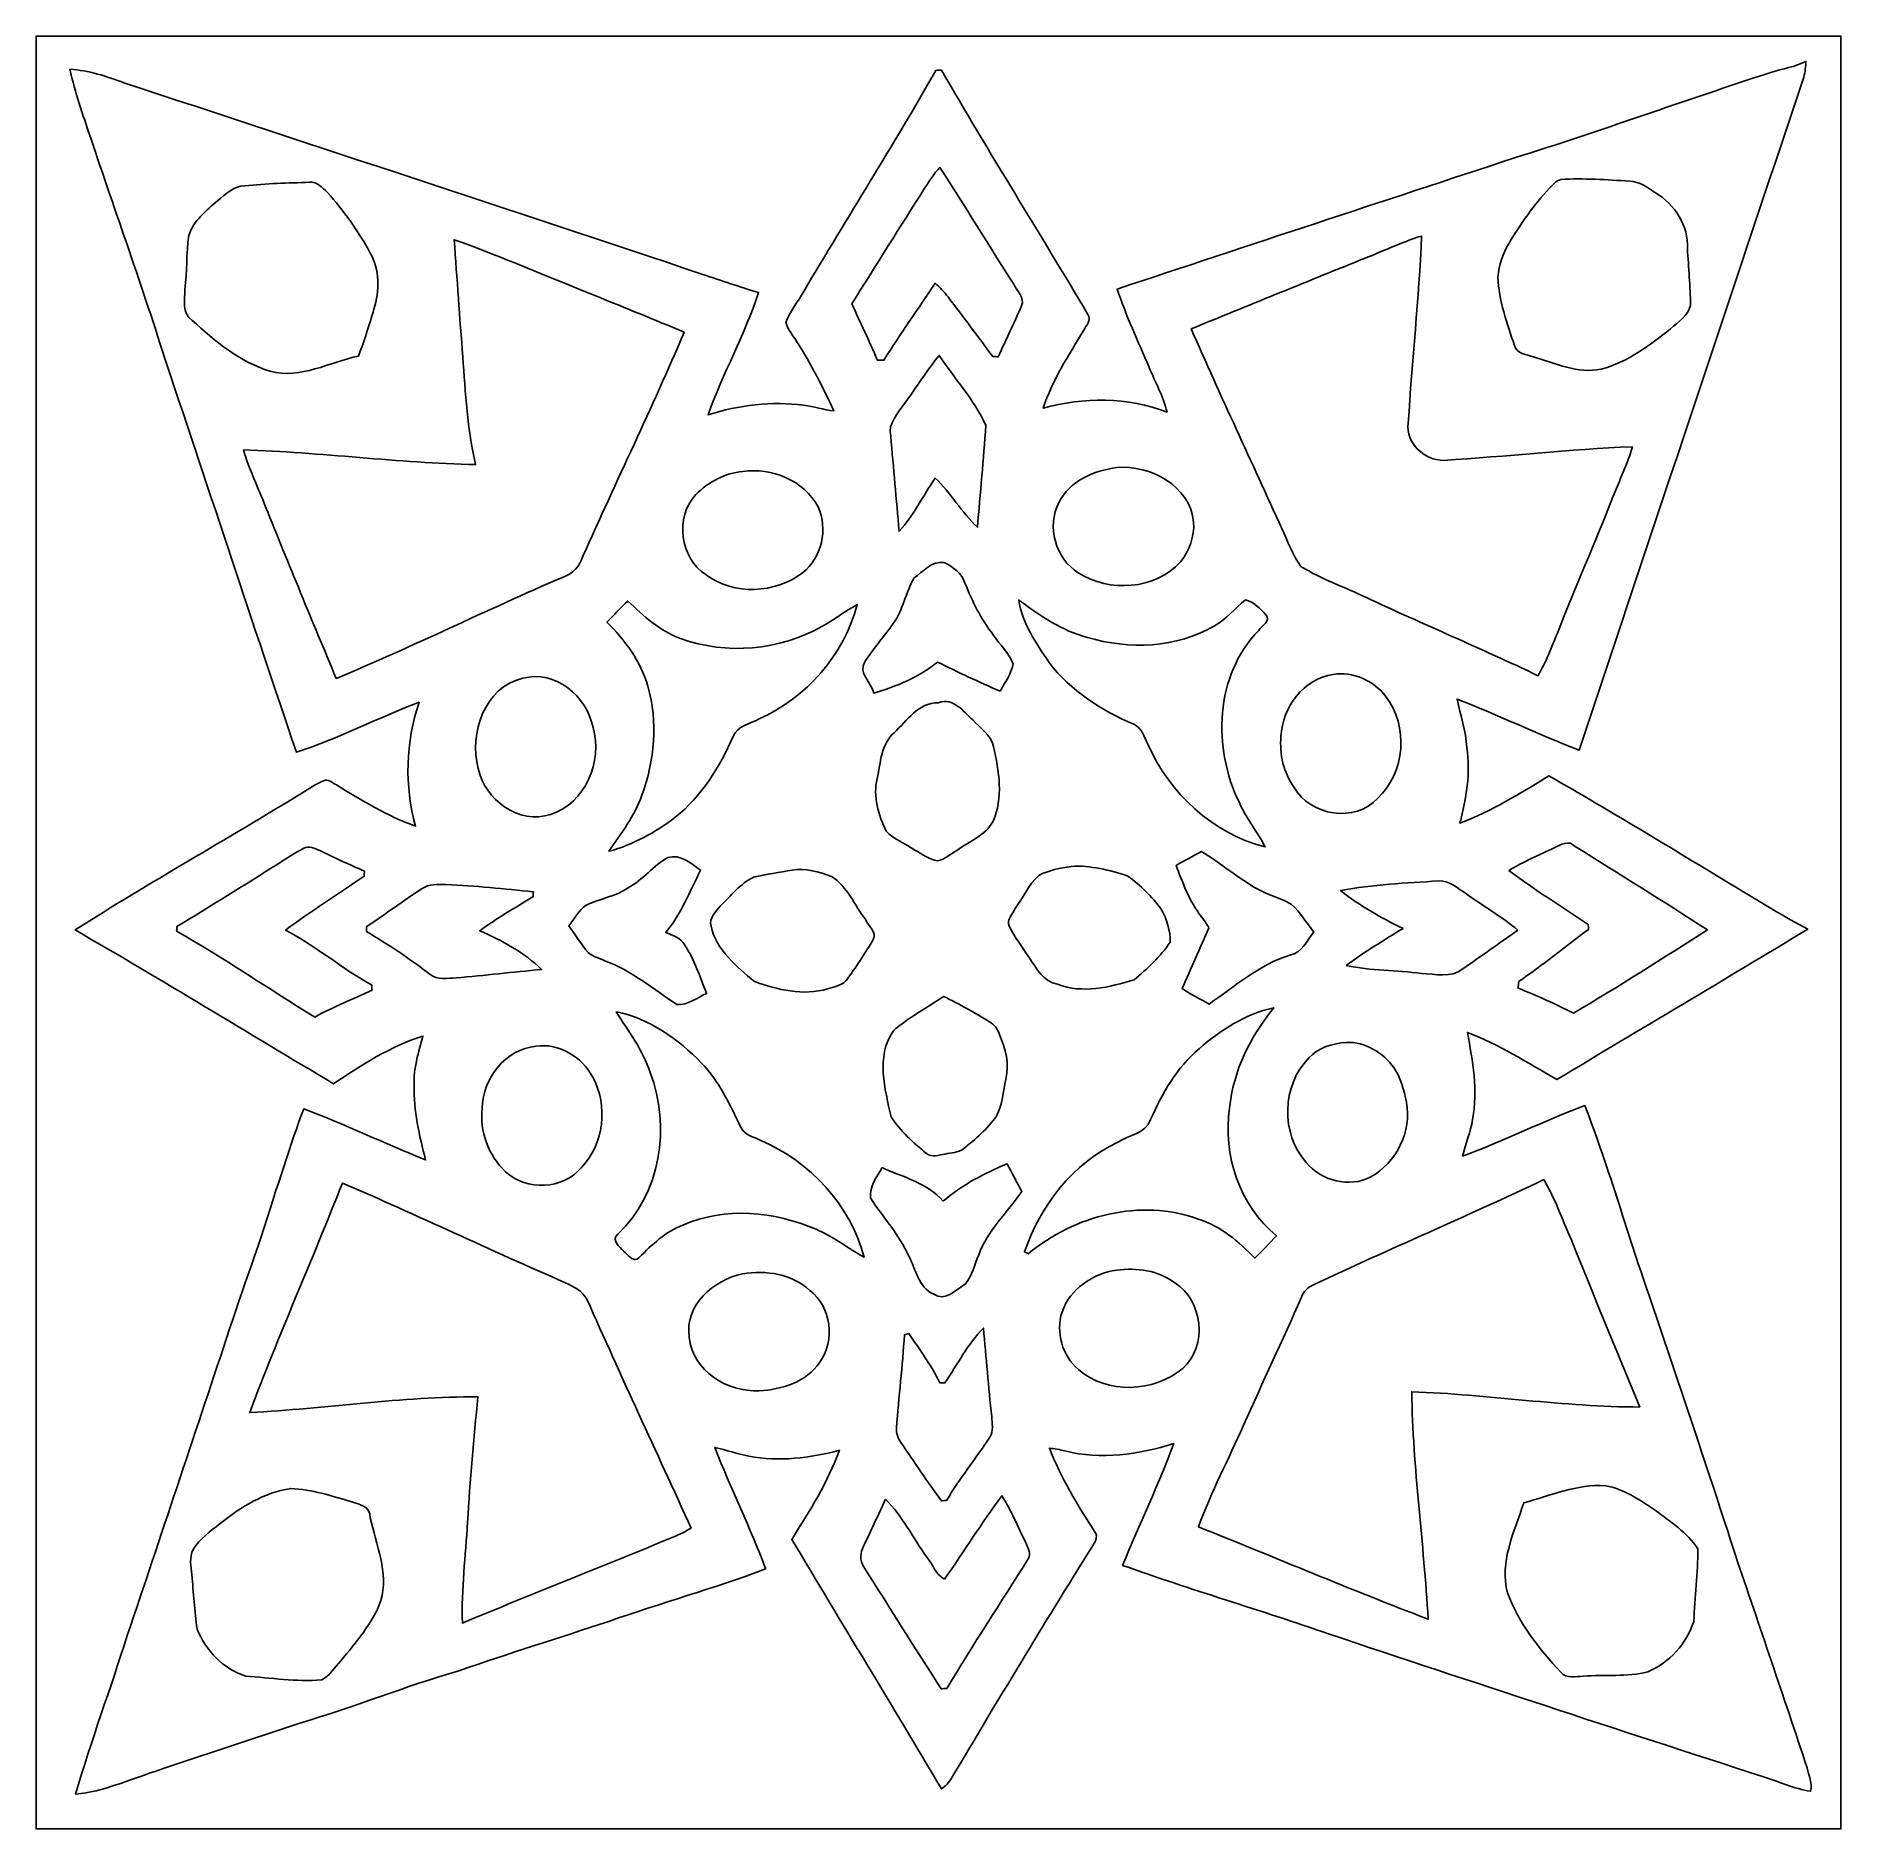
# Model space of a CAD drawing. Header units: centimetres. Extents: x -16.8 to 16.8, y -16.7 to 16.7.
import ezdxf

# ---------------------------------------------------------------- set-up
doc = ezdxf.new("R2010")
doc.units = ezdxf.units.CM
doc.header["$MEASUREMENT"] = 0
doc.layers.add('Layer 1', color=7, linetype='Continuous')

msp = doc.modelspace()

# ---------------------------------------------------------------- linework, layer by layer
at = {"layer": 'Layer 1', "color": 7}
for points, knots in [([(-16.77458, 16.66875), (-16.77458, 16.66875), (16.77458, 16.66875), (16.77458, 16.66875), (16.77458, 16.66875), (16.77458, 16.66875), (16.77458, -16.66875), (16.77458, -16.66875), (16.77458, -16.66875), (16.77458, -16.66875), (-16.77458, -16.66875), (-16.77458, -16.66875), (-16.77458, -16.66875), (-16.77458, -16.66875), (-16.77458, 16.66875), (-16.77458, 16.66875), (-16.77458, 16.66875), (-16.77458, 16.66875), (-16.77458, 16.66875), (-16.77458, 16.66875)], [0, 0, 0, 0, 0.16666667, 0.16666667, 0.16666667, 0.16666667, 0.33333333, 0.33333333, 0.33333333, 0.33333333, 0.5, 0.5, 0.5, 0.5, 0.66666667, 0.66666667, 0.66666667, 0.66666667, 1, 1, 1, 1]), ([(15.47354, 15.99318), (13.8811, 15.47671), (12.30806, 14.90239), (10.70963, 14.40462), (10.70963, 14.40462), (8.24653, 13.59253), (5.78344, 12.78184), (3.32246, 11.96446), (3.32246, 11.96446), (3.48544, 11.46598), (3.71193, 10.9922), (3.91442, 10.5089), (3.91442, 10.5089), (4.02872, 10.23302), (4.1783, 9.96774), (4.24921, 9.67564), (4.24921, 9.67564), (3.51614, 9.95645), (2.69804, 9.96244), (1.94627, 9.74866), (1.94627, 9.74866), (2.11596, 10.27112), (2.42111, 10.73221), (2.70087, 11.19999), (2.70087, 11.19999), (2.74285, 11.28324), (2.84233, 11.39084), (2.77742, 11.49103), (2.77742, 11.49103), (1.87925, 13.01115), (0.93733, 14.50552), (0.05362, 16.0341), (0.05362, 16.0341), (0.02858, 16.0334), (-0.02187, 16.03199), (-0.04692, 16.03128), (-0.04692, 16.03128), (-0.8382, 14.64451), (-1.69157, 13.29514), (-2.50437, 11.92107), (-2.50437, 11.92107), (-2.61126, 11.72739), (-2.7626, 11.55277), (-2.83492, 11.34216), (-2.83492, 11.34216), (-2.79964, 11.20846), (-2.70016, 11.10333), (-2.63419, 10.98409), (-2.63419, 10.98409), (-2.36855, 10.57628), (-2.14877, 10.14095), (-1.94592, 9.69892), (-1.94592, 9.69892), (-2.13572, 9.71973), (-2.3181, 9.77971), (-2.50649, 9.80616), (-2.50649, 9.80616), (-3.1048, 9.87778), (-3.71228, 9.81251), (-4.28308, 9.62413), (-4.28308, 9.62413), (-4.00614, 10.39707), (-3.60221, 11.12026), (-3.34292, 11.89919), (-3.34292, 11.89919), (-3.69182, 12.00397), (-4.03578, 12.12286), (-4.38115, 12.23751), (-4.38115, 12.23751), (-7.96396, 13.43801), (-11.55418, 14.61488), (-15.14122, 15.80127), (-15.14122, 15.80127), (-15.46613, 15.9198), (-15.79845, 16.03163), (-16.14664, 16.05245), (-16.14664, 16.05245), (-16.04998, 15.62347), (-15.90781, 15.20684), (-15.76599, 14.79127), (-15.76599, 14.79127), (-15.29503, 13.38016), (-14.78915, 11.98104), (-14.34606, 10.56076), (-14.34606, 10.56076), (-13.53503, 8.16081), (-12.75292, 5.75134), (-11.93553, 3.35386), (-11.93553, 3.35386), (-11.15307, 3.60504), (-10.42211, 3.99168), (-9.65412, 4.28166), (-9.65412, 4.28166), (-9.90776, 3.53801), (-9.92893, 2.73191), (-9.71973, 1.9745), (-9.71973, 1.9745), (-10.2422, 2.16641), (-10.72233, 2.45357), (-11.19329, 2.74638), (-11.19329, 2.74638), (-11.26596, 2.78059), (-11.34604, 2.85891), (-11.43282, 2.82258), (-11.43282, 2.82258), (-11.57358, 2.75907), (-11.70305, 2.67229), (-11.83605, 2.59327), (-11.83605, 2.59327), (-13.23128, 1.72896), (-14.66779, 0.93098), (-16.05068, 0.04727), (-16.05068, 0.04727), (-14.43496, -0.88194), (-12.84852, -1.86196), (-11.24444, -2.81199), (-11.24444, -2.81199), (-10.72515, -2.46133), (-10.18646, -2.11561), (-9.58462, -1.92652), (-9.58462, -1.92652), (-9.66329, -2.22568), (-9.76136, -2.52589), (-9.74796, -2.83986), (-9.74796, -2.83986), (-9.75924, -3.31188), (-9.652, -3.77366), (-9.53523, -4.22769), (-9.53523, -4.22769), (-10.29406, -3.92183), (-11.03454, -3.57082), (-11.79865, -3.27872), (-11.79865, -3.27872), (-11.99127, -3.77613), (-12.14226, -4.28872), (-12.31512, -4.79354), (-12.31512, -4.79354), (-12.59311, -5.71888), (-12.93601, -6.62305), (-13.23269, -7.54274), (-13.23269, -7.54274), (-13.84864, -9.38565), (-14.45895, -11.23033), (-15.07913, -13.07147), (-15.07913, -13.07147), (-15.39028, -14.05819), (-15.75259, -15.02869), (-16.04045, -16.02246), (-16.04045, -16.02246), (-15.52681, -15.97342), (-15.04738, -15.75788), (-14.56267, -15.59807), (-14.56267, -15.59807), (-13.66591, -15.29609), (-12.76844, -14.99658), (-11.86991, -14.70025), (-11.86991, -14.70025), (-10.87614, -14.40568), (-9.912, -14.02045), (-8.91787, -13.72729), (-8.91787, -13.72729), (-7.99289, -13.40838), (-7.05873, -13.11981), (-6.13093, -12.80971), (-6.13093, -12.80971), (-5.16361, -12.46964), (-4.17371, -12.19694), (-3.21451, -11.83428), (-3.21451, -11.83428), (-3.49603, -11.0677), (-3.86362, -10.33604), (-4.15678, -9.57404), (-4.15678, -9.57404), (-3.94476, -9.62237), (-3.73909, -9.69433), (-3.52531, -9.73455), (-3.52531, -9.73455), (-2.96686, -9.84814), (-2.38866, -9.77159), (-1.84326, -9.62836), (-1.84326, -9.62836), (-2.05281, -10.21997), (-2.39536, -10.75478), (-2.72733, -11.2843), (-2.72733, -11.2843), (-1.81116, -12.83688), (-0.85513, -14.36687), (0.05362, -15.92404), (0.05362, -15.92404), (0.12982, -15.87112), (0.19614, -15.80621), (0.24201, -15.72577), (0.24201, -15.72577), (1.09396, -14.29103), (1.95509, -12.86122), (2.83916, -11.44623), (2.83916, -11.44623), (2.89207, -11.35486), (2.98591, -11.24162), (2.90266, -11.13896), (2.90266, -11.13896), (2.58516, -10.64295), (2.27577, -10.13883), (2.06093, -9.58815), (2.06093, -9.58815), (2.15865, -9.59838), (2.25566, -9.61672), (2.35126, -9.64036), (2.35126, -9.64036), (3.01907, -9.81216), (3.72533, -9.70245), (4.37444, -9.50348), (4.37444, -9.50348), (4.09399, -10.27289), (3.7271, -11.00772), (3.423, -11.76761), (3.423, -11.76761), (4.68736, -12.22163), (5.97817, -12.59805), (7.24676, -13.04078), (7.24676, -13.04078), (9.93316, -13.93754), (12.62345, -14.82231), (15.31796, -15.69402), (15.31796, -15.69402), (15.61465, -15.78681), (15.90287, -15.91945), (16.21155, -15.96954), (16.21155, -15.96954), (16.25459, -15.82244), (16.1738, -15.67533), (16.14664, -15.53422), (16.14664, -15.53422), (15.71025, -14.21271), (15.26187, -12.89544), (14.81243, -11.57852), (14.81243, -11.57852), (14.31255, -9.99913), (13.76927, -8.43351), (13.24963, -6.86047), (13.24963, -6.86047), (12.81818, -5.65221), (12.4781, -4.41149), (12.01314, -3.21522), (12.01314, -3.21522), (11.24797, -3.50908), (10.51066, -3.87209), (9.74302, -4.1589), (9.74302, -4.1589), (9.79946, -3.92924), (9.89048, -3.70875), (9.92893, -3.47486), (9.92893, -3.47486), (10.02912, -2.93546), (9.93105, -2.38936), (9.83051, -1.85879), (9.83051, -1.85879), (10.41929, -2.07892), (10.94881, -2.42394), (11.49385, -2.73156), (11.49385, -2.73156), (13.04996, -1.80305), (14.60782, -0.87665), (16.15793, 0.06174), (16.15793, 0.06174), (15.72824, 0.28504), (15.31902, 0.54398), (14.90416, 0.79269), (14.90416, 0.79269), (13.72023, 1.50495), (12.54442, 2.23167), (11.34322, 2.9143), (11.34322, 2.9143), (10.81476, 2.58304), (10.27818, 2.25566), (9.69327, 2.03271), (9.69327, 2.03271), (9.81216, 2.49026), (9.89048, 2.96616), (9.82416, 3.43853), (9.82416, 3.43853), (9.79876, 3.74579), (9.70421, 4.03931), (9.64001, 4.33881), (9.64001, 4.33881), (10.40377, 4.04319), (11.14354, 3.68723), (11.9066, 3.38914), (11.9066, 3.38914), (13.29972, 7.56144), (14.69037, 11.73551), (16.0849, 15.90746), (16.0849, 15.90746), (16.11242, 16.002), (16.11983, 16.10078), (16.12441, 16.1985), (16.12441, 16.1985), (15.91839, 16.09725), (15.69156, 16.05809), (15.47354, 15.99318)], [0, 0, 0, 0, 0.01315789, 0.01315789, 0.01315789, 0.01315789, 0.02631579, 0.02631579, 0.02631579, 0.02631579, 0.03947368, 0.03947368, 0.03947368, 0.03947368, 0.05263158, 0.05263158, 0.05263158, 0.05263158, 0.06578947, 0.06578947, 0.06578947, 0.06578947, 0.07894737, 0.07894737, 0.07894737, 0.07894737, 0.09210526, 0.09210526, 0.09210526, 0.09210526, 0.10526316, 0.10526316, 0.10526316, 0.10526316, 0.11842105, 0.11842105, 0.11842105, 0.11842105, 0.13157895, 0.13157895, 0.13157895, 0.13157895, 0.14473684, 0.14473684, 0.14473684, 0.14473684, 0.15789474, 0.15789474, 0.15789474, 0.15789474, 0.17105263, 0.17105263, 0.17105263, 0.17105263, 0.18421053, 0.18421053, 0.18421053, 0.18421053, 0.19736842, 0.19736842, 0.19736842, 0.19736842, 0.21052632, 0.21052632, 0.21052632, 0.21052632, 0.22368421, 0.22368421, 0.22368421, 0.22368421, 0.23684211, 0.23684211, 0.23684211, 0.23684211, 0.25, 0.25, 0.25, 0.25, 0.26315789, 0.26315789, 0.26315789, 0.26315789, 0.27631579, 0.27631579, 0.27631579, 0.27631579, 0.28947368, 0.28947368, 0.28947368, 0.28947368, 0.30263158, 0.30263158, 0.30263158, 0.30263158, 0.31578947, 0.31578947, 0.31578947, 0.31578947, 0.32894737, 0.32894737, 0.32894737, 0.32894737, 0.34210526, 0.34210526, 0.34210526, 0.34210526, 0.35526316, 0.35526316, 0.35526316, 0.35526316, 0.36842105, 0.36842105, 0.36842105, 0.36842105, 0.38157895, 0.38157895, 0.38157895, 0.38157895, 0.39473684, 0.39473684, 0.39473684, 0.39473684, 0.40789474, 0.40789474, 0.40789474, 0.40789474, 0.42105263, 0.42105263, 0.42105263, 0.42105263, 0.43421053, 0.43421053, 0.43421053, 0.43421053, 0.44736842, 0.44736842, 0.44736842, 0.44736842, 0.46052632, 0.46052632, 0.46052632, 0.46052632, 0.47368421, 0.47368421, 0.47368421, 0.47368421, 0.48684211, 0.48684211, 0.48684211, 0.48684211, 0.5, 0.5, 0.5, 0.5, 0.51315789, 0.51315789, 0.51315789, 0.51315789, 0.52631579, 0.52631579, 0.52631579, 0.52631579, 0.53947368, 0.53947368, 0.53947368, 0.53947368, 0.55263158, 0.55263158, 0.55263158, 0.55263158, 0.56578947, 0.56578947, 0.56578947, 0.56578947, 0.57894737, 0.57894737, 0.57894737, 0.57894737, 0.59210526, 0.59210526, 0.59210526, 0.59210526, 0.60526316, 0.60526316, 0.60526316, 0.60526316, 0.61842105, 0.61842105, 0.61842105, 0.61842105, 0.63157895, 0.63157895, 0.63157895, 0.63157895, 0.64473684, 0.64473684, 0.64473684, 0.64473684, 0.65789474, 0.65789474, 0.65789474, 0.65789474, 0.67105263, 0.67105263, 0.67105263, 0.67105263, 0.68421053, 0.68421053, 0.68421053, 0.68421053, 0.69736842, 0.69736842, 0.69736842, 0.69736842, 0.71052632, 0.71052632, 0.71052632, 0.71052632, 0.72368421, 0.72368421, 0.72368421, 0.72368421, 0.73684211, 0.73684211, 0.73684211, 0.73684211, 0.75, 0.75, 0.75, 0.75, 0.76315789, 0.76315789, 0.76315789, 0.76315789, 0.77631579, 0.77631579, 0.77631579, 0.77631579, 0.78947368, 0.78947368, 0.78947368, 0.78947368, 0.80263158, 0.80263158, 0.80263158, 0.80263158, 0.81578947, 0.81578947, 0.81578947, 0.81578947, 0.82894737, 0.82894737, 0.82894737, 0.82894737, 0.84210526, 0.84210526, 0.84210526, 0.84210526, 0.85526316, 0.85526316, 0.85526316, 0.85526316, 0.86842105, 0.86842105, 0.86842105, 0.86842105, 0.88157895, 0.88157895, 0.88157895, 0.88157895, 0.89473684, 0.89473684, 0.89473684, 0.89473684, 0.90789474, 0.90789474, 0.90789474, 0.90789474, 0.92105263, 0.92105263, 0.92105263, 0.92105263, 0.93421053, 0.93421053, 0.93421053, 0.93421053, 0.94736842, 0.94736842, 0.94736842, 0.94736842, 0.96052632, 0.96052632, 0.96052632, 0.96052632, 0.97368421, 0.97368421, 0.97368421, 0.97368421, 1, 1, 1, 1]), ([(-0.25788, 13.83912), (-0.16863, 13.97247), (-0.08608, 14.11252), (0.02681, 14.22788), (0.02681, 14.22788), (0.48789, 13.50469), (0.93945, 12.77585), (1.40088, 12.05301), (1.40088, 12.05301), (1.45415, 11.92812), (1.61149, 11.80077), (1.54305, 11.65084), (1.54305, 11.65084), (1.40582, 11.33334), (1.25271, 11.02254), (1.1109, 10.70681), (1.1109, 10.70681), (1.0855, 10.70751), (1.03399, 10.70822), (1.00859, 10.70857), (1.00859, 10.70857), (0.73378, 11.08004), (0.45932, 11.45152), (0.17709, 11.81735), (0.17709, 11.81735), (0.10619, 11.91048), (0.02822, 11.99833), (-0.06209, 12.07311), (-0.06209, 12.07311), (-0.37853, 11.59475), (-0.71261, 11.12837), (-1.01565, 10.64154), (-1.01565, 10.64154), (-1.05586, 10.64084), (-1.09573, 10.64048), (-1.13559, 10.64013), (-1.13559, 10.64013), (-1.28588, 10.99432), (-1.45203, 11.34181), (-1.61149, 11.69211), (-1.61149, 11.69211), (-1.15782, 12.40614), (-0.71367, 13.12616), (-0.25788, 13.83912)], [0, 0, 0, 0, 0.08333333, 0.08333333, 0.08333333, 0.08333333, 0.16666667, 0.16666667, 0.16666667, 0.16666667, 0.25, 0.25, 0.25, 0.25, 0.33333333, 0.33333333, 0.33333333, 0.33333333, 0.41666667, 0.41666667, 0.41666667, 0.41666667, 0.5, 0.5, 0.5, 0.5, 0.58333333, 0.58333333, 0.58333333, 0.58333333, 0.66666667, 0.66666667, 0.66666667, 0.66666667, 0.75, 0.75, 0.75, 0.75, 0.83333333, 0.83333333, 0.83333333, 0.83333333, 1, 1, 1, 1]), ([(-12.89332, 13.88251), (-12.49539, 13.93225), (-12.09287, 13.93437), (-11.69247, 13.9506), (-11.69247, 13.9506), (-11.55418, 13.9633), (-11.45046, 13.84759), (-11.35627, 13.76292), (-11.35627, 13.76292), (-11.05923, 13.41684), (-10.78548, 13.04784), (-10.56887, 12.64567), (-10.56887, 12.64567), (-10.37978, 12.32923), (-10.39389, 11.932), (-10.49443, 11.5884), (-10.49443, 11.5884), (-10.57945, 11.29594), (-10.67576, 11.00631), (-10.78018, 10.71986), (-10.78018, 10.71986), (-11.32029, 10.60415), (-11.85651, 10.28841), (-12.42307, 10.43622), (-12.42307, 10.43622), (-12.98469, 10.60521), (-13.4493, 10.99679), (-13.87616, 11.38308), (-13.87616, 11.38308), (-14.06208, 11.51572), (-14.01269, 11.76091), (-14.00704, 11.9574), (-14.00704, 11.9574), (-13.96859, 12.29042), (-13.98341, 12.62662), (-13.9379, 12.95859), (-13.9379, 12.95859), (-13.84864, 13.23657), (-13.61123, 13.42637), (-13.39815, 13.61017), (-13.39815, 13.61017), (-13.24751, 13.72835), (-13.10252, 13.88569), (-12.89332, 13.88251)], [0, 0, 0, 0, 0.08333333, 0.08333333, 0.08333333, 0.08333333, 0.16666667, 0.16666667, 0.16666667, 0.16666667, 0.25, 0.25, 0.25, 0.25, 0.33333333, 0.33333333, 0.33333333, 0.33333333, 0.41666667, 0.41666667, 0.41666667, 0.41666667, 0.5, 0.5, 0.5, 0.5, 0.58333333, 0.58333333, 0.58333333, 0.58333333, 0.66666667, 0.66666667, 0.66666667, 0.66666667, 0.75, 0.75, 0.75, 0.75, 0.83333333, 0.83333333, 0.83333333, 0.83333333, 1, 1, 1, 1]), ([(11.56758, 14.00351), (11.99444, 14.0275), (12.42201, 13.99787), (12.84817, 13.97106), (12.84817, 13.97106), (13.03161, 13.95942), (13.18507, 13.85852), (13.32936, 13.75586), (13.32936, 13.75586), (13.68143, 13.54032), (13.94848, 13.14379), (13.92096, 12.71834), (13.92096, 12.71834), (13.94354, 12.36592), (13.97494, 12.01314), (13.97847, 11.66001), (13.97847, 11.66001), (13.9379, 11.46528), (13.74105, 11.35521), (13.60981, 11.22539), (13.60981, 11.22539), (13.21611, 10.922), (12.81007, 10.60168), (12.31971, 10.47609), (12.31971, 10.47609), (11.87979, 10.37943), (11.47163, 10.5918), (11.05782, 10.70151), (11.05782, 10.70151), (10.93576, 10.74879), (10.74491, 10.76149), (10.70645, 10.91741), (10.70645, 10.91741), (10.56781, 11.33016), (10.41471, 11.74962), (10.39707, 12.18882), (10.39707, 12.18882), (10.41682, 12.41213), (10.48949, 12.62909), (10.60591, 12.81994), (10.60591, 12.81994), (10.82287, 13.18013), (11.06593, 13.52797), (11.35309, 13.83594), (11.35309, 13.83594), (11.41765, 13.89768), (11.47516, 13.98164), (11.56758, 14.00351)], [0, 0, 0, 0, 0.07692308, 0.07692308, 0.07692308, 0.07692308, 0.15384615, 0.15384615, 0.15384615, 0.15384615, 0.23076923, 0.23076923, 0.23076923, 0.23076923, 0.30769231, 0.30769231, 0.30769231, 0.30769231, 0.38461538, 0.38461538, 0.38461538, 0.38461538, 0.46153846, 0.46153846, 0.46153846, 0.46153846, 0.53846154, 0.53846154, 0.53846154, 0.53846154, 0.61538462, 0.61538462, 0.61538462, 0.61538462, 0.69230769, 0.69230769, 0.69230769, 0.69230769, 0.76923077, 0.76923077, 0.76923077, 0.76923077, 0.84615385, 0.84615385, 0.84615385, 0.84615385, 1, 1, 1, 1]), ([(-9.00359, 12.88133), (-8.11213, 12.56665), (-7.24535, 12.186), (-6.36764, 11.83569), (-6.36764, 11.83569), (-5.82013, 11.61274), (-5.27085, 11.39296), (-4.72687, 11.16118), (-4.72687, 11.16118), (-5.32553, 9.76136), (-5.98876, 8.38976), (-6.60859, 6.99911), (-6.60859, 6.99911), (-6.67103, 6.8139), (-6.79768, 6.66221), (-6.99135, 6.60329), (-6.99135, 6.60329), (-8.4014, 5.99687), (-9.77794, 5.31354), (-11.1954, 4.72546), (-11.1954, 4.72546), (-11.64202, 5.78591), (-12.08017, 6.85024), (-12.50879, 7.9181), (-12.50879, 7.9181), (-12.64885, 8.26911), (-12.81077, 8.61307), (-12.9219, 8.97431), (-12.9219, 8.97431), (-11.48009, 8.92986), (-10.04641, 8.7309), (-8.60425, 8.70197), (-8.60425, 8.70197), (-8.75489, 9.36025), (-8.79722, 10.03512), (-8.84202, 10.70681), (-8.84202, 10.70681), (-8.90129, 11.43106), (-8.94891, 12.15637), (-9.00359, 12.88133)], [0, 0, 0, 0, 0.09090909, 0.09090909, 0.09090909, 0.09090909, 0.18181818, 0.18181818, 0.18181818, 0.18181818, 0.27272727, 0.27272727, 0.27272727, 0.27272727, 0.36363636, 0.36363636, 0.36363636, 0.36363636, 0.45454545, 0.45454545, 0.45454545, 0.45454545, 0.54545455, 0.54545455, 0.54545455, 0.54545455, 0.63636364, 0.63636364, 0.63636364, 0.63636364, 0.72727273, 0.72727273, 0.72727273, 0.72727273, 0.81818182, 0.81818182, 0.81818182, 0.81818182, 1, 1, 1, 1]), ([(7.84719, 12.50703), (8.22572, 12.65132), (8.59084, 12.83194), (8.97925, 12.94977), (8.97925, 12.94977), (8.93339, 11.78807), (8.79969, 10.63166), (8.73337, 9.47138), (8.73337, 9.47138), (8.67022, 9.10449), (9.03993, 8.77641), (9.38883, 8.77923), (9.38883, 8.77923), (10.56005, 8.85119), (11.72739, 8.98207), (12.90002, 9.03358), (12.90002, 9.03358), (12.80901, 8.71114), (12.65626, 8.41093), (12.53772, 8.09837), (12.53772, 8.09837), (12.20435, 7.25064), (11.83781, 6.41667), (11.50444, 5.56895), (11.50444, 5.56895), (11.39402, 5.30013), (11.2903, 5.02708), (11.14354, 4.77485), (11.14354, 4.77485), (10.0898, 5.27897), (9.01382, 5.73405), (7.95514, 6.22688), (7.95514, 6.22688), (7.54874, 6.42161), (7.11835, 6.56907), (6.73523, 6.80826), (6.73523, 6.80826), (6.58001, 7.02098), (6.49182, 7.27251), (6.38246, 7.50993), (6.38246, 7.50993), (5.82083, 8.74818), (5.24228, 9.97902), (4.69794, 11.22504), (4.69794, 11.22504), (5.74604, 11.65578), (6.79768, 12.07911), (7.84719, 12.50703)], [0, 0, 0, 0, 0.07692308, 0.07692308, 0.07692308, 0.07692308, 0.15384615, 0.15384615, 0.15384615, 0.15384615, 0.23076923, 0.23076923, 0.23076923, 0.23076923, 0.30769231, 0.30769231, 0.30769231, 0.30769231, 0.38461538, 0.38461538, 0.38461538, 0.38461538, 0.46153846, 0.46153846, 0.46153846, 0.46153846, 0.53846154, 0.53846154, 0.53846154, 0.53846154, 0.61538462, 0.61538462, 0.61538462, 0.61538462, 0.69230769, 0.69230769, 0.69230769, 0.69230769, 0.76923077, 0.76923077, 0.76923077, 0.76923077, 0.84615385, 0.84615385, 0.84615385, 0.84615385, 1, 1, 1, 1]), ([(-0.63288, 9.83827), (-0.41063, 10.13142), (-0.22225, 10.45034), (0.01517, 10.73221), (0.01517, 10.73221), (0.29704, 10.29547), (0.66534, 9.90671), (0.88018, 9.4301), (0.88018, 9.4301), (0.83538, 8.79863), (0.77611, 8.16645), (0.72319, 7.53569), (0.72319, 7.53569), (0.43074, 7.81367), (0.22789, 8.17069), (-0.06279, 8.44973), (-0.06279, 8.44973), (-0.28822, 8.12306), (-0.45967, 7.75476), (-0.73237, 7.46266), (-0.73237, 7.46266), (-0.78246, 8.05109), (-0.83785, 8.63917), (-0.88688, 9.22761), (-0.88688, 9.22761), (-0.94827, 9.47173), (-0.74895, 9.65165), (-0.63288, 9.83827)], [0, 0, 0, 0, 0.125, 0.125, 0.125, 0.125, 0.25, 0.25, 0.25, 0.25, 0.375, 0.375, 0.375, 0.375, 0.5, 0.5, 0.5, 0.5, 0.625, 0.625, 0.625, 0.625, 0.75, 0.75, 0.75, 0.75, 1, 1, 1, 1]), ([(-3.63679, 8.57356), (-3.10162, 8.64799), (-2.49802, 8.40811), (-2.23908, 7.91669), (-2.23908, 7.91669), (-2.04893, 7.50147), (-2.16994, 6.97548), (-2.52589, 6.68796), (-2.52589, 6.68796), (-3.0353, 6.30661), (-3.80153, 6.26075), (-4.31976, 6.65268), (-4.31976, 6.65268), (-4.80378, 6.96136), (-4.90926, 7.72513), (-4.50921, 8.14246), (-4.50921, 8.14246), (-4.27955, 8.37741), (-3.96769, 8.54498), (-3.63679, 8.57356)], [0, 0, 0, 0, 0.16666667, 0.16666667, 0.16666667, 0.16666667, 0.33333333, 0.33333333, 0.33333333, 0.33333333, 0.5, 0.5, 0.5, 0.5, 0.66666667, 0.66666667, 0.66666667, 0.66666667, 1, 1, 1, 1]), ([(3.31399, 8.64482), (3.93453, 8.70444), (4.67924, 8.30368), (4.74133, 7.63305), (4.74133, 7.63305), (4.76391, 7.36812), (4.66478, 7.10001), (4.50144, 6.89363), (4.50144, 6.89363), (4.02625, 6.37152), (3.17676, 6.3186), (2.59574, 6.68831), (2.59574, 6.68831), (2.18123, 6.95501), (2.00272, 7.55121), (2.23873, 7.99112), (2.23873, 7.99112), (2.42394, 8.39999), (2.89807, 8.58908), (3.31399, 8.64482)], [0, 0, 0, 0, 0.16666667, 0.16666667, 0.16666667, 0.16666667, 0.33333333, 0.33333333, 0.33333333, 0.33333333, 0.5, 0.5, 0.5, 0.5, 0.66666667, 0.66666667, 0.66666667, 0.66666667, 1, 1, 1, 1]), ([(-0.45191, 6.59236), (-0.28575, 6.70877), (-0.12418, 6.91727), (0.10689, 6.8774), (0.10689, 6.8774), (0.27093, 6.79873), (0.44027, 6.68126), (0.49212, 6.49605), (0.49212, 6.49605), (0.63253, 6.15738), (0.78811, 5.82119), (1.01917, 5.53332), (1.01917, 5.53332), (1.13771, 5.35093), (1.3148, 5.19853), (1.38748, 4.99075), (1.38748, 4.99075), (1.35079, 4.80801), (1.23754, 4.64961), (1.14618, 4.4891), (1.14618, 4.4891), (0.75212, 4.65667), (0.36513, 4.83941), (-0.01905, 5.02849), (-0.01905, 5.02849), (-0.36336, 4.74768), (-0.77893, 4.57482), (-1.20262, 4.45276), (-1.20262, 4.45276), (-1.24636, 4.63691), (-1.50213, 4.83799), (-1.36631, 5.03379), (-1.36631, 5.03379), (-1.20579, 5.28108), (-1.01776, 5.50862), (-0.83961, 5.74358), (-0.83961, 5.74358), (-0.65864, 6.0004), (-0.61101, 6.32495), (-0.45191, 6.59236)], [0, 0, 0, 0, 0.09090909, 0.09090909, 0.09090909, 0.09090909, 0.18181818, 0.18181818, 0.18181818, 0.18181818, 0.27272727, 0.27272727, 0.27272727, 0.27272727, 0.36363636, 0.36363636, 0.36363636, 0.36363636, 0.45454545, 0.45454545, 0.45454545, 0.45454545, 0.54545455, 0.54545455, 0.54545455, 0.54545455, 0.63636364, 0.63636364, 0.63636364, 0.63636364, 0.72727273, 0.72727273, 0.72727273, 0.72727273, 0.81818182, 0.81818182, 0.81818182, 0.81818182, 1, 1, 1, 1]), ([(-6.16373, 5.7718), (-6.03603, 5.90444), (-5.90691, 6.03532), (-5.77533, 6.16409), (-5.77533, 6.16409), (-5.48675, 5.88469), (-5.17701, 5.60881), (-4.79531, 5.46629), (-4.79531, 5.46629), (-3.94053, 5.15691), (-2.95628, 5.24334), (-2.1657, 5.69136), (-2.1657, 5.69136), (-1.93781, 5.81166), (-1.73743, 5.97606), (-1.51165, 6.09988), (-1.51165, 6.09988), (-1.75189, 5.1622), (-2.45463, 4.36527), (-3.33481, 3.97192), (-3.33481, 3.97192), (-3.50097, 3.87738), (-3.73556, 3.8421), (-3.81847, 3.64631), (-3.81847, 3.64631), (-4.06506, 3.07693), (-4.40443, 2.5333), (-4.89373, 2.14207), (-4.89373, 2.14207), (-5.25992, 1.85843), (-5.67796, 1.63371), (-6.12563, 1.50954), (-6.12563, 1.50954), (-5.90162, 1.84432), (-5.64833, 2.16888), (-5.5118, 2.55199), (-5.5118, 2.55199), (-5.28073, 3.19687), (-5.20876, 3.91689), (-5.40279, 4.58082), (-5.40279, 4.58082), (-5.53826, 5.04014), (-5.82613, 5.43807), (-6.16373, 5.7718)], [0, 0, 0, 0, 0.08333333, 0.08333333, 0.08333333, 0.08333333, 0.16666667, 0.16666667, 0.16666667, 0.16666667, 0.25, 0.25, 0.25, 0.25, 0.33333333, 0.33333333, 0.33333333, 0.33333333, 0.41666667, 0.41666667, 0.41666667, 0.41666667, 0.5, 0.5, 0.5, 0.5, 0.58333333, 0.58333333, 0.58333333, 0.58333333, 0.66666667, 0.66666667, 0.66666667, 0.66666667, 0.75, 0.75, 0.75, 0.75, 0.83333333, 0.83333333, 0.83333333, 0.83333333, 1, 1, 1, 1]), ([(5.12868, 5.7023), (5.35234, 5.82507), (5.50968, 6.02933), (5.70759, 6.18349), (5.70759, 6.18349), (5.85999, 6.15668), (5.97676, 6.01557), (6.08612, 5.90903), (6.08612, 5.90903), (6.18737, 5.79896), (6.00498, 5.7023), (5.95277, 5.61869), (5.95277, 5.61869), (5.13539, 4.78084), (5.09235, 3.43041), (5.59259, 2.41653), (5.59259, 2.41653), (5.71394, 2.11984), (5.92878, 1.87678), (6.07166, 1.59209), (6.07166, 1.59209), (5.09799, 1.83691), (4.29331, 2.59292), (3.89184, 3.50167), (3.89184, 3.50167), (3.81811, 3.63361), (3.78284, 3.81282), (3.62797, 3.87279), (3.62797, 3.87279), (3.0286, 4.12997), (2.45463, 4.49474), (2.05811, 5.02109), (2.05811, 5.02109), (1.81046, 5.37316), (1.5621, 5.74675), (1.4919, 6.18102), (1.4919, 6.18102), (1.88348, 5.89456), (2.292, 5.6074), (2.76966, 5.48781), (2.76966, 5.48781), (3.54154, 5.25851), (4.42454, 5.28391), (5.12868, 5.7023)], [0, 0, 0, 0, 0.08333333, 0.08333333, 0.08333333, 0.08333333, 0.16666667, 0.16666667, 0.16666667, 0.16666667, 0.25, 0.25, 0.25, 0.25, 0.33333333, 0.33333333, 0.33333333, 0.33333333, 0.41666667, 0.41666667, 0.41666667, 0.41666667, 0.5, 0.5, 0.5, 0.5, 0.58333333, 0.58333333, 0.58333333, 0.58333333, 0.66666667, 0.66666667, 0.66666667, 0.66666667, 0.75, 0.75, 0.75, 0.75, 0.83333333, 0.83333333, 0.83333333, 0.83333333, 1, 1, 1, 1]), ([(-7.72866, 4.72757), (-7.118, 4.89268), (-6.54015, 4.3875), (-6.4195, 3.81317), (-6.4195, 3.81317), (-6.24311, 3.18488), (-6.56096, 2.40136), (-7.20831, 2.19675), (-7.20831, 2.19675), (-7.79745, 1.99884), (-8.43774, 2.46839), (-8.55451, 3.05047), (-8.55451, 3.05047), (-8.72737, 3.69852), (-8.44197, 4.56071), (-7.72866, 4.72757)], [0, 0, 0, 0, 0.2, 0.2, 0.2, 0.2, 0.4, 0.4, 0.4, 0.4, 0.6, 0.6, 0.6, 0.6, 1, 1, 1, 1]), ([(7.33566, 4.79919), (7.70114, 4.86304), (8.08778, 4.68454), (8.31144, 4.39561), (8.31144, 4.39561), (8.73936, 3.84104), (8.68186, 2.97109), (8.16046, 2.49414), (8.16046, 2.49414), (7.74665, 2.03235), (6.91127, 2.16994), (6.61211, 2.69769), (6.61211, 2.69769), (6.41138, 2.97039), (6.33906, 3.31788), (6.36517, 3.65196), (6.36517, 3.65196), (6.39339, 4.18465), (6.78603, 4.72369), (7.33566, 4.79919)], [0, 0, 0, 0, 0.16666667, 0.16666667, 0.16666667, 0.16666667, 0.33333333, 0.33333333, 0.33333333, 0.33333333, 0.5, 0.5, 0.5, 0.5, 0.66666667, 0.66666667, 0.66666667, 0.66666667, 1, 1, 1, 1]), ([(-0.00318, 4.2732), (0.27481, 4.37092), (0.4632, 4.1148), (0.63535, 3.95146), (0.63535, 3.95146), (0.7747, 3.80083), (0.97472, 3.67453), (1.02164, 3.46004), (1.02164, 3.46004), (1.12536, 3.00355), (1.21073, 2.50366), (1.01, 2.05952), (1.01, 2.05952), (0.86642, 1.7974), (0.5715, 1.69333), (0.34078, 1.52647), (0.34078, 1.52647), (0.22331, 1.46015), (0.11889, 1.35502), (-0.01764, 1.33103), (-0.01764, 1.33103), (-0.17533, 1.35326), (-0.30374, 1.46226), (-0.44133, 1.53317), (-0.44133, 1.53317), (-0.61524, 1.65276), (-0.82374, 1.73073), (-0.97261, 1.88348), (-0.97261, 1.88348), (-1.11196, 2.18405), (-1.22379, 2.53118), (-1.14053, 2.86456), (-1.14053, 2.86456), (-1.07386, 3.15842), (-1.06786, 3.50273), (-0.82303, 3.7151), (-0.82303, 3.7151), (-0.58455, 3.94123), (-0.37218, 4.27743), (-0.00318, 4.2732)], [0, 0, 0, 0, 0.09090909, 0.09090909, 0.09090909, 0.09090909, 0.18181818, 0.18181818, 0.18181818, 0.18181818, 0.27272727, 0.27272727, 0.27272727, 0.27272727, 0.36363636, 0.36363636, 0.36363636, 0.36363636, 0.45454545, 0.45454545, 0.45454545, 0.45454545, 0.54545455, 0.54545455, 0.54545455, 0.54545455, 0.63636364, 0.63636364, 0.63636364, 0.63636364, 0.72727273, 0.72727273, 0.72727273, 0.72727273, 0.81818182, 0.81818182, 0.81818182, 0.81818182, 1, 1, 1, 1]), ([(11.44517, 1.57656), (11.56476, 1.62631), (11.7161, 1.73073), (11.83252, 1.60055), (11.83252, 1.60055), (12.65731, 1.08832), (13.48281, 0.57432), (14.29773, 0.04692), (14.29773, 0.04692), (13.46941, -0.47378), (12.64567, -1.00224), (11.8043, -1.50107), (11.8043, -1.50107), (11.46669, -1.33562), (11.12908, -1.16805), (10.7756, -1.03787), (10.7756, -1.03787), (10.77877, -0.99519), (10.78195, -0.95321), (10.78512, -0.91123), (10.78512, -0.91123), (11.2328, -0.60925), (11.64519, -0.25964), (12.08158, 0.05715), (12.08158, 0.05715), (12.08087, 0.08079), (12.07946, 0.12806), (12.07876, 0.15169), (12.07876, 0.15169), (11.58557, 0.48295), (11.07757, 0.79375), (10.60344, 1.15217), (10.60344, 1.15217), (10.86944, 1.32009), (11.16471, 1.4351), (11.44517, 1.57656)], [0, 0, 0, 0, 0.1, 0.1, 0.1, 0.1, 0.2, 0.2, 0.2, 0.2, 0.3, 0.3, 0.3, 0.3, 0.4, 0.4, 0.4, 0.4, 0.5, 0.5, 0.5, 0.5, 0.6, 0.6, 0.6, 0.6, 0.7, 0.7, 0.7, 0.7, 0.8, 0.8, 0.8, 0.8, 1, 1, 1, 1]), ([(-11.79689, 1.56563), (-11.69952, 1.62137), (-11.59263, 1.56104), (-11.50056, 1.52259), (-11.50056, 1.52259), (-11.22786, 1.38889), (-10.95163, 1.26224), (-10.67188, 1.14335), (-10.67188, 1.14335), (-10.67259, 1.11901), (-10.67435, 1.06998), (-10.67541, 1.04563), (-10.67541, 1.04563), (-11.16577, 0.71614), (-11.66248, 0.39476), (-12.13838, 0.0448), (-12.13838, 0.0448), (-11.5764, -0.25153), (-11.08922, -0.66746), (-10.53571, -0.97825), (-10.53571, -0.97825), (-10.5343, -1.00189), (-10.53148, -1.04987), (-10.53042, -1.0735), (-10.53042, -1.0735), (-10.88461, -1.24072), (-11.25255, -1.38007), (-11.59475, -1.57268), (-11.59475, -1.57268), (-12.45376, -1.04563), (-13.28526, -0.47272), (-14.16297, 0.02364), (-14.16297, 0.02364), (-14.16121, 0.04516), (-14.15768, 0.08819), (-14.15556, 0.10971), (-14.15556, 0.10971), (-13.52691, 0.49107), (-12.90355, 0.8823), (-12.28055, 1.27353), (-12.28055, 1.27353), (-12.12074, 1.37266), (-11.96728, 1.48449), (-11.79689, 1.56563)], [0, 0, 0, 0, 0.08333333, 0.08333333, 0.08333333, 0.08333333, 0.16666667, 0.16666667, 0.16666667, 0.16666667, 0.25, 0.25, 0.25, 0.25, 0.33333333, 0.33333333, 0.33333333, 0.33333333, 0.41666667, 0.41666667, 0.41666667, 0.41666667, 0.5, 0.5, 0.5, 0.5, 0.58333333, 0.58333333, 0.58333333, 0.58333333, 0.66666667, 0.66666667, 0.66666667, 0.66666667, 0.75, 0.75, 0.75, 0.75, 0.83333333, 0.83333333, 0.83333333, 0.83333333, 1, 1, 1, 1]), ([(-5.03132, 1.39559), (-4.80201, 1.46015), (-4.59775, 1.28764), (-4.42242, 1.15958), (-4.42242, 1.15958), (-4.61998, 0.76235), (-4.78402, 0.34537), (-5.07083, 0), (-5.07083, 0), (-4.94101, -0.0568), (-4.78578, -0.09419), (-4.71629, -0.23389), (-4.71629, -0.23389), (-4.53108, -0.50765), (-4.43442, -0.83009), (-4.31094, -1.13453), (-4.31094, -1.13453), (-4.49157, -1.21038), (-4.65773, -1.35608), (-4.86622, -1.33738), (-4.86622, -1.33738), (-5.3026, -1.05516), (-5.70618, -0.70732), (-6.19972, -0.52493), (-6.19972, -0.52493), (-6.30449, -0.47766), (-6.42408, -0.45226), (-6.51087, -0.37289), (-6.51087, -0.37289), (-6.64281, -0.21625), (-6.75287, -0.04233), (-6.87035, 0.12524), (-6.87035, 0.12524), (-6.76557, 0.25471), (-6.68549, 0.41169), (-6.54791, 0.50941), (-6.54791, 0.50941), (-6.29567, 0.63324), (-6.00216, 0.66534), (-5.76898, 0.83079), (-5.76898, 0.83079), (-5.49663, 0.98354), (-5.30013, 1.24037), (-5.03132, 1.39559)], [0, 0, 0, 0, 0.08333333, 0.08333333, 0.08333333, 0.08333333, 0.16666667, 0.16666667, 0.16666667, 0.16666667, 0.25, 0.25, 0.25, 0.25, 0.33333333, 0.33333333, 0.33333333, 0.33333333, 0.41666667, 0.41666667, 0.41666667, 0.41666667, 0.5, 0.5, 0.5, 0.5, 0.58333333, 0.58333333, 0.58333333, 0.58333333, 0.66666667, 0.66666667, 0.66666667, 0.66666667, 0.75, 0.75, 0.75, 0.75, 0.83333333, 0.83333333, 0.83333333, 0.83333333, 1, 1, 1, 1]), ([(4.41501, 1.24707), (4.57235, 1.33562), (4.73181, 1.41958), (4.89021, 1.50566), (4.89021, 1.50566), (5.25251, 1.28552), (5.57459, 1.00436), (5.94607, 0.79869), (5.94607, 0.79869), (6.14292, 0.68862), (6.36905, 0.64135), (6.56061, 0.52176), (6.56061, 0.52176), (6.731, 0.37853), (6.83436, 0.17709), (6.97618, 0.00882), (6.97618, 0.00882), (6.84742, -0.15275), (6.75569, -0.37571), (6.53168, -0.42051), (6.53168, -0.42051), (5.96512, -0.59796), (5.51039, -0.9973), (5.03096, -1.33033), (5.03096, -1.33033), (4.86198, -1.23684), (4.68806, -1.15111), (4.5279, -1.04211), (4.5279, -1.04211), (4.68842, -0.66463), (4.86833, -0.29422), (5.02214, 0.08537), (5.02214, 0.08537), (4.98016, 0.18662), (4.89973, 0.26599), (4.84117, 0.35631), (4.84117, 0.35631), (4.64644, 0.62548), (4.53496, 0.94051), (4.41501, 1.24707)], [0, 0, 0, 0, 0.09090909, 0.09090909, 0.09090909, 0.09090909, 0.18181818, 0.18181818, 0.18181818, 0.18181818, 0.27272727, 0.27272727, 0.27272727, 0.27272727, 0.36363636, 0.36363636, 0.36363636, 0.36363636, 0.45454545, 0.45454545, 0.45454545, 0.45454545, 0.54545455, 0.54545455, 0.54545455, 0.54545455, 0.63636364, 0.63636364, 0.63636364, 0.63636364, 0.72727273, 0.72727273, 0.72727273, 0.72727273, 0.81818182, 0.81818182, 0.81818182, 0.81818182, 1, 1, 1, 1]), ([(-2.71709, 1.15852), (-2.47086, 1.19944), (-2.21827, 1.13312), (-1.99073, 1.04034), (-1.99073, 1.04034), (-1.68875, 0.85866), (-1.56245, 0.50059), (-1.35114, 0.23389), (-1.35114, 0.23389), (-1.30634, 0.12312), (-1.13841, 0.00529), (-1.21285, -0.12841), (-1.21285, -0.12841), (-1.3656, -0.39335), (-1.53564, -0.64876), (-1.71732, -0.89464), (-1.71732, -0.89464), (-1.8034, -0.99236), (-1.94663, -1.00824), (-2.06199, -1.04704), (-2.06199, -1.04704), (-2.51213, -1.18428), (-2.99544, -1.06257), (-3.42336, -0.91299), (-3.42336, -0.91299), (-3.74897, -0.62371), (-4.13526, -0.33584), (-4.22698, 0.11853), (-4.22698, 0.11853), (-4.27567, 0.26776), (-4.13808, 0.38735), (-4.05589, 0.49248), (-4.05589, 0.49248), (-3.86045, 0.68298), (-3.68476, 0.90629), (-3.43747, 1.03152), (-3.43747, 1.03152), (-3.19934, 1.08056), (-2.95839, 1.12324), (-2.71709, 1.15852)], [0, 0, 0, 0, 0.09090909, 0.09090909, 0.09090909, 0.09090909, 0.18181818, 0.18181818, 0.18181818, 0.18181818, 0.27272727, 0.27272727, 0.27272727, 0.27272727, 0.36363636, 0.36363636, 0.36363636, 0.36363636, 0.45454545, 0.45454545, 0.45454545, 0.45454545, 0.54545455, 0.54545455, 0.54545455, 0.54545455, 0.63636364, 0.63636364, 0.63636364, 0.63636364, 0.72727273, 0.72727273, 0.72727273, 0.72727273, 0.81818182, 0.81818182, 0.81818182, 0.81818182, 1, 1, 1, 1]), ([(2.46768, 1.22978), (2.82504, 1.25095), (3.18347, 1.15958), (3.52002, 1.04916), (3.52002, 1.04916), (3.75285, 0.87665), (3.96522, 0.66887), (4.14055, 0.43674), (4.14055, 0.43674), (4.24215, 0.24941), (4.31482, 0.0314), (4.30636, -0.18239), (4.30636, -0.18239), (4.12503, -0.44873), (3.88197, -0.67381), (3.63502, -0.87877), (3.63502, -0.87877), (3.18029, -1.01882), (2.67688, -1.14053), (2.21403, -0.96344), (2.21403, -0.96344), (1.95086, -0.91758), (1.8221, -0.66358), (1.68346, -0.46743), (1.68346, -0.46743), (1.56351, -0.27164), (1.41464, -0.09243), (1.31551, 0.11501), (1.31551, 0.11501), (1.25906, 0.23354), (1.38042, 0.34608), (1.42452, 0.44344), (1.42452, 0.44344), (1.56986, 0.64841), (1.67852, 0.88865), (1.86302, 1.06292), (1.86302, 1.06292), (2.05105, 1.15394), (2.26131, 1.19909), (2.46768, 1.22978)], [0, 0, 0, 0, 0.09090909, 0.09090909, 0.09090909, 0.09090909, 0.18181818, 0.18181818, 0.18181818, 0.18181818, 0.27272727, 0.27272727, 0.27272727, 0.27272727, 0.36363636, 0.36363636, 0.36363636, 0.36363636, 0.45454545, 0.45454545, 0.45454545, 0.45454545, 0.54545455, 0.54545455, 0.54545455, 0.54545455, 0.63636364, 0.63636364, 0.63636364, 0.63636364, 0.72727273, 0.72727273, 0.72727273, 0.72727273, 0.81818182, 0.81818182, 0.81818182, 0.81818182, 1, 1, 1, 1]), ([(-9.59979, 0.81633), (-9.47208, 0.90664), (-9.30487, 0.88971), (-9.15705, 0.89112), (-9.15705, 0.89112), (-8.61307, 0.87136), (-8.07191, 0.80927), (-7.53039, 0.75636), (-7.53039, 0.75636), (-7.53251, 0.73237), (-7.53674, 0.68439), (-7.53886, 0.6604), (-7.53886, 0.6604), (-7.87612, 0.46355), (-8.20984, 0.25964), (-8.5284, 0.03387), (-8.5284, 0.03387), (-8.11671, -0.15311), (-7.70184, -0.36618), (-7.37799, -0.68792), (-7.37799, -0.68792), (-7.90716, -0.73554), (-8.43492, -0.79693), (-8.96408, -0.84561), (-8.96408, -0.84561), (-9.12707, -0.84596), (-9.31721, -0.88794), (-9.45586, -0.77717), (-9.45586, -0.77717), (-9.8298, -0.48366), (-10.2302, -0.22578), (-10.63554, 0.02152), (-10.63554, 0.02152), (-10.63413, 0.0448), (-10.63096, 0.09102), (-10.62955, 0.11395), (-10.62955, 0.11395), (-10.27959, 0.33867), (-9.94869, 0.59055), (-9.59979, 0.81633)], [0, 0, 0, 0, 0.09090909, 0.09090909, 0.09090909, 0.09090909, 0.18181818, 0.18181818, 0.18181818, 0.18181818, 0.27272727, 0.27272727, 0.27272727, 0.27272727, 0.36363636, 0.36363636, 0.36363636, 0.36363636, 0.45454545, 0.45454545, 0.45454545, 0.45454545, 0.54545455, 0.54545455, 0.54545455, 0.54545455, 0.63636364, 0.63636364, 0.63636364, 0.63636364, 0.72727273, 0.72727273, 0.72727273, 0.72727273, 0.81818182, 0.81818182, 0.81818182, 0.81818182, 1, 1, 1, 1]), ([(7.47395, 0.77858), (8.07473, 0.89359), (8.68892, 0.91934), (9.29852, 0.95956), (9.29852, 0.95956), (9.49078, 0.96908), (9.64318, 0.82585), (9.79452, 0.73096), (9.79452, 0.73096), (10.1159, 0.49812), (10.46339, 0.29986), (10.76819, 0.04445), (10.76819, 0.04445), (10.42846, -0.19861), (10.08733, -0.43956), (9.74372, -0.67663), (9.74372, -0.67663), (9.531, -0.85584), (9.22972, -0.76764), (8.97784, -0.76024), (8.97784, -0.76024), (8.51323, -0.69956), (8.03875, -0.71649), (7.58049, -0.61278), (7.58049, -0.61278), (7.91704, -0.36054), (8.27758, -0.14358), (8.63635, 0.07549), (8.63635, 0.07549), (8.22537, 0.2667), (7.83096, 0.49953), (7.47395, 0.77858)], [0, 0, 0, 0, 0.11111111, 0.11111111, 0.11111111, 0.11111111, 0.22222222, 0.22222222, 0.22222222, 0.22222222, 0.33333333, 0.33333333, 0.33333333, 0.33333333, 0.44444444, 0.44444444, 0.44444444, 0.44444444, 0.55555556, 0.55555556, 0.55555556, 0.55555556, 0.66666667, 0.66666667, 0.66666667, 0.66666667, 0.77777778, 0.77777778, 0.77777778, 0.77777778, 1, 1, 1, 1]), ([(0.09878, -1.18816), (0.38841, -1.33491), (0.67381, -1.49013), (0.95003, -1.66088), (0.95003, -1.66088), (1.03787, -1.71415), (1.10208, -1.79811), (1.13418, -1.89724), (1.13418, -1.89724), (1.24354, -2.15724), (1.32468, -2.44863), (1.2513, -2.72979), (1.2513, -2.72979), (1.20368, -2.95804), (1.18498, -3.2004), (1.08091, -3.41242), (1.08091, -3.41242), (0.91122, -3.64702), (0.69039, -3.84316), (0.46249, -4.02026), (0.46249, -4.02026), (0.36724, -4.09928), (0.23636, -4.09011), (0.12206, -4.11974), (0.12206, -4.11974), (0.00847, -4.13667), (-0.12418, -4.19065), (-0.22507, -4.10704), (-0.22507, -4.10704), (-0.46955, -3.90913), (-0.70873, -3.69041), (-0.88265, -3.42724), (-0.88265, -3.42724), (-0.99483, -2.90865), (-1.16699, -2.31458), (-0.84455, -1.83374), (-0.84455, -1.83374), (-0.55845, -1.57974), (-0.21731, -1.40018), (0.09878, -1.18816)], [0, 0, 0, 0, 0.09090909, 0.09090909, 0.09090909, 0.09090909, 0.18181818, 0.18181818, 0.18181818, 0.18181818, 0.27272727, 0.27272727, 0.27272727, 0.27272727, 0.36363636, 0.36363636, 0.36363636, 0.36363636, 0.45454545, 0.45454545, 0.45454545, 0.45454545, 0.54545455, 0.54545455, 0.54545455, 0.54545455, 0.63636364, 0.63636364, 0.63636364, 0.63636364, 0.72727273, 0.72727273, 0.72727273, 0.72727273, 0.81818182, 0.81818182, 0.81818182, 0.81818182, 1, 1, 1, 1]), ([(-5.99123, -1.47214), (-5.37669, -1.59879), (-4.83447, -1.98332), (-4.40443, -2.42852), (-4.40443, -2.42852), (-4.07423, -2.76331), (-3.88303, -3.19723), (-3.67841, -3.61315), (-3.67841, -3.61315), (-3.61809, -3.76943), (-3.43006, -3.79589), (-3.30094, -3.86962), (-3.30094, -3.86962), (-2.38125, -4.25556), (-1.64324, -5.07153), (-1.38007, -6.03638), (-1.38007, -6.03638), (-1.68381, -5.8741), (-1.95474, -5.65256), (-2.27471, -5.51956), (-2.27471, -5.51956), (-3.04941, -5.18654), (-3.96558, -5.09341), (-4.75227, -5.4416), (-4.75227, -5.4416), (-5.07436, -5.56331), (-5.32553, -5.80425), (-5.56401, -6.04379), (-5.56401, -6.04379), (-5.66879, -6.15527), (-5.77744, -5.98593), (-5.85329, -5.92384), (-5.85329, -5.92384), (-5.92349, -5.84306), (-6.09812, -5.71641), (-5.96194, -5.61022), (-5.96194, -5.61022), (-5.16184, -4.85881), (-4.97311, -3.60821), (-5.35975, -2.60526), (-5.35975, -2.60526), (-5.49169, -2.18863), (-5.76333, -1.83903), (-5.99123, -1.47214)], [0, 0, 0, 0, 0.08333333, 0.08333333, 0.08333333, 0.08333333, 0.16666667, 0.16666667, 0.16666667, 0.16666667, 0.25, 0.25, 0.25, 0.25, 0.33333333, 0.33333333, 0.33333333, 0.33333333, 0.41666667, 0.41666667, 0.41666667, 0.41666667, 0.5, 0.5, 0.5, 0.5, 0.58333333, 0.58333333, 0.58333333, 0.58333333, 0.66666667, 0.66666667, 0.66666667, 0.66666667, 0.75, 0.75, 0.75, 0.75, 0.83333333, 0.83333333, 0.83333333, 0.83333333, 1, 1, 1, 1]), ([(4.84258, -2.16147), (5.24686, -1.81963), (5.70689, -1.51271), (6.23217, -1.40053), (6.23217, -1.40053), (5.80214, -1.93604), (5.47582, -2.5721), (5.41091, -3.2639), (5.41091, -3.2639), (5.28108, -4.13561), (5.59541, -5.074), (6.28156, -5.63951), (6.28156, -5.63951), (6.15315, -5.78273), (6.01521, -5.91714), (5.88222, -6.05649), (5.88222, -6.05649), (5.58271, -5.74851), (5.2451, -5.45747), (4.82741, -5.32765), (4.82741, -5.32765), (3.75461, -4.93995), (2.52765, -5.25815), (1.66829, -5.97394), (1.66829, -5.97394), (1.65065, -5.96477), (1.61537, -5.94678), (1.59773, -5.93796), (1.59773, -5.93796), (1.89971, -5.07506), (2.49273, -4.29366), (3.33375, -3.89855), (3.33375, -3.89855), (3.53483, -3.76555), (3.85516, -3.74403), (3.93982, -3.47909), (3.93982, -3.47909), (4.15854, -2.99085), (4.43124, -2.51389), (4.84258, -2.16147)], [0, 0, 0, 0, 0.09090909, 0.09090909, 0.09090909, 0.09090909, 0.18181818, 0.18181818, 0.18181818, 0.18181818, 0.27272727, 0.27272727, 0.27272727, 0.27272727, 0.36363636, 0.36363636, 0.36363636, 0.36363636, 0.45454545, 0.45454545, 0.45454545, 0.45454545, 0.54545455, 0.54545455, 0.54545455, 0.54545455, 0.63636364, 0.63636364, 0.63636364, 0.63636364, 0.72727273, 0.72727273, 0.72727273, 0.72727273, 0.81818182, 0.81818182, 0.81818182, 0.81818182, 1, 1, 1, 1]), ([(-7.48206, -2.11384), (-7.05344, -2.04787), (-6.62728, -2.31669), (-6.42691, -2.68746), (-6.42691, -2.68746), (-6.14292, -3.22051), (-6.20995, -3.92853), (-6.63893, -4.36704), (-6.63893, -4.36704), (-6.9783, -4.77979), (-7.6581, -4.81401), (-8.04757, -4.44888), (-8.04757, -4.44888), (-8.36507, -4.15114), (-8.53299, -3.69746), (-8.48113, -3.26425), (-8.48113, -3.26425), (-8.47901, -2.71216), (-8.04263, -2.16888), (-7.48206, -2.11384)], [0, 0, 0, 0, 0.16666667, 0.16666667, 0.16666667, 0.16666667, 0.33333333, 0.33333333, 0.33333333, 0.33333333, 0.5, 0.5, 0.5, 0.5, 0.66666667, 0.66666667, 0.66666667, 0.66666667, 1, 1, 1, 1]), ([(7.57978, -2.04258), (7.93186, -2.02918), (8.25888, -2.23273), (8.46243, -2.51001), (8.46243, -2.51001), (8.5979, -2.69981), (8.64835, -2.9337), (8.69985, -3.15666), (8.69985, -3.15666), (8.80286, -3.6957), (8.51076, -4.28307), (8.03381, -4.54554), (8.03381, -4.54554), (7.63552, -4.75509), (7.11835, -4.61292), (6.83401, -4.27849), (6.83401, -4.27849), (6.36023, -3.74438), (6.37928, -2.84092), (6.88411, -2.33363), (6.88411, -2.33363), (7.05767, -2.13783), (7.3279, -2.06375), (7.57978, -2.04258)], [0, 0, 0, 0, 0.14285714, 0.14285714, 0.14285714, 0.14285714, 0.28571429, 0.28571429, 0.28571429, 0.28571429, 0.42857143, 0.42857143, 0.42857143, 0.42857143, 0.57142857, 0.57142857, 0.57142857, 0.57142857, 0.71428571, 0.71428571, 0.71428571, 0.71428571, 1, 1, 1, 1]), ([(0.08537, -4.99357), (0.43991, -4.69618), (0.84878, -4.47499), (1.276, -4.30177), (1.276, -4.30177), (1.36525, -4.47322), (1.45697, -4.64361), (1.54658, -4.81506), (1.54658, -4.81506), (1.27988, -5.20735), (0.9144, -5.53967), (0.74754, -5.99369), (0.74754, -5.99369), (0.6671, -6.17149), (0.63041, -6.37999), (0.50024, -6.53133), (0.50024, -6.53133), (0.34219, -6.63716), (0.11677, -6.87493), (-0.08961, -6.725), (-0.08961, -6.725), (-0.37853, -6.59518), (-0.41769, -6.26569), (-0.55139, -6.01662), (-0.55139, -6.01662), (-0.72813, -5.61834), (-1.03046, -5.29766), (-1.26577, -4.93571), (-1.26577, -4.93571), (-1.28588, -4.72158), (-1.14476, -4.54731), (-1.04563, -4.37233), (-1.04563, -4.37233), (-0.65652, -4.55013), (-0.20461, -4.65702), (0.08537, -4.99357)], [0, 0, 0, 0, 0.1, 0.1, 0.1, 0.1, 0.2, 0.2, 0.2, 0.2, 0.3, 0.3, 0.3, 0.3, 0.4, 0.4, 0.4, 0.4, 0.5, 0.5, 0.5, 0.5, 0.6, 0.6, 0.6, 0.6, 0.7, 0.7, 0.7, 0.7, 0.8, 0.8, 0.8, 0.8, 1, 1, 1, 1]), ([(-11.0811, -4.65914), (-9.69081, -5.25639), (-8.32485, -5.9115), (-6.93596, -6.51298), (-6.93596, -6.51298), (-6.78286, -6.58178), (-6.62517, -6.66609), (-6.53662, -6.81531), (-6.53662, -6.81531), (-5.9055, -8.24089), (-5.24545, -9.65447), (-4.59881, -11.07334), (-4.59881, -11.07334), (-4.70076, -11.13719), (-4.80766, -11.19364), (-4.91949, -11.23844), (-4.91949, -11.23844), (-6.22794, -11.77537), (-7.5438, -12.29466), (-8.84837, -12.84111), (-8.84837, -12.84111), (-8.87166, -12.21387), (-8.79052, -11.59016), (-8.75489, -10.96504), (-8.75489, -10.96504), (-8.70585, -10.18716), (-8.64023, -9.41035), (-8.56121, -8.63529), (-8.56121, -8.63529), (-9.98044, -8.62612), (-11.38873, -8.85754), (-12.80407, -8.92563), (-12.80407, -8.92563), (-12.26855, -7.48806), (-11.63849, -6.08824), (-11.0811, -4.65914)], [0, 0, 0, 0, 0.1, 0.1, 0.1, 0.1, 0.2, 0.2, 0.2, 0.2, 0.3, 0.3, 0.3, 0.3, 0.4, 0.4, 0.4, 0.4, 0.5, 0.5, 0.5, 0.5, 0.6, 0.6, 0.6, 0.6, 0.7, 0.7, 0.7, 0.7, 0.8, 0.8, 0.8, 0.8, 1, 1, 1, 1]), ([(6.97018, -6.55108), (8.39047, -5.88433), (9.83403, -5.26768), (11.25185, -4.59599), (11.25185, -4.59599), (11.46175, -4.94383), (11.59122, -5.33329), (11.75773, -5.7023), (11.75773, -5.7023), (12.18212, -6.74335), (12.60087, -7.78686), (13.0369, -8.82332), (13.0369, -8.82332), (11.61909, -8.82262), (10.21362, -8.58908), (8.79828, -8.54004), (8.79828, -8.54004), (8.81486, -9.95398), (9.02335, -11.35874), (9.10272, -12.76914), (9.10272, -12.76914), (7.66939, -12.22163), (6.25651, -11.62085), (4.832, -11.05076), (4.832, -11.05076), (5.07118, -10.40447), (5.39186, -9.79064), (5.67055, -9.16023), (5.67055, -9.16023), (6.02474, -8.36612), (6.39833, -7.58084), (6.74582, -6.78392), (6.74582, -6.78392), (6.78639, -6.67879), (6.86223, -6.59165), (6.97018, -6.55108)], [0, 0, 0, 0, 0.1, 0.1, 0.1, 0.1, 0.2, 0.2, 0.2, 0.2, 0.3, 0.3, 0.3, 0.3, 0.4, 0.4, 0.4, 0.4, 0.5, 0.5, 0.5, 0.5, 0.6, 0.6, 0.6, 0.6, 0.7, 0.7, 0.7, 0.7, 0.8, 0.8, 0.8, 0.8, 1, 1, 1, 1]), ([(-3.64173, -6.34718), (-3.20604, -6.27521), (-2.72274, -6.34824), (-2.38936, -6.65833), (-2.38936, -6.65833), (-1.99108, -6.95925), (-1.91629, -7.58931), (-2.20839, -7.9883), (-2.20839, -7.9883), (-2.44757, -8.35978), (-2.91641, -8.49983), (-3.33375, -8.52135), (-3.33375, -8.52135), (-3.91901, -8.55098), (-4.5787, -8.15234), (-4.63233, -7.52687), (-4.63233, -7.52687), (-4.73004, -6.93067), (-4.17795, -6.4583), (-3.64173, -6.34718)], [0, 0, 0, 0, 0.16666667, 0.16666667, 0.16666667, 0.16666667, 0.33333333, 0.33333333, 0.33333333, 0.33333333, 0.5, 0.5, 0.5, 0.5, 0.66666667, 0.66666667, 0.66666667, 0.66666667, 1, 1, 1, 1]), ([(3.31223, -6.27662), (3.68194, -6.23464), (4.08552, -6.28086), (4.39032, -6.51193), (4.39032, -6.51193), (4.91243, -6.84495), (5.01579, -7.68279), (4.54237, -8.10542), (4.54237, -8.10542), (4.00791, -8.55133), (3.13302, -8.59508), (2.60033, -8.12377), (2.60033, -8.12377), (2.29588, -7.87647), (2.17805, -7.43056), (2.29588, -7.05944), (2.29588, -7.05944), (2.44299, -6.62834), (2.87373, -6.33977), (3.31223, -6.27662)], [0, 0, 0, 0, 0.16666667, 0.16666667, 0.16666667, 0.16666667, 0.33333333, 0.33333333, 0.33333333, 0.33333333, 0.5, 0.5, 0.5, 0.5, 0.66666667, 0.66666667, 0.66666667, 0.66666667, 1, 1, 1, 1]), ([(0.11924, -8.37671), (0.35101, -8.0324), (0.54504, -7.65598), (0.83467, -7.35506), (0.83467, -7.35506), (0.88583, -7.90399), (0.93098, -8.45326), (0.98848, -9.00183), (0.98848, -9.00183), (0.99095, -9.12601), (1.03046, -9.27312), (0.95462, -9.38636), (0.95462, -9.38636), (0.69144, -9.78112), (0.39441, -10.15294), (0.15064, -10.56076), (0.15064, -10.56076), (0.12665, -10.56217), (0.07832, -10.56569), (0.05433, -10.56746), (0.05433, -10.56746), (-0.20638, -10.21186), (-0.44979, -9.84462), (-0.69991, -9.48196), (-0.69991, -9.48196), (-0.7553, -9.40329), (-0.79128, -9.30839), (-0.78034, -9.21138), (-0.78034, -9.21138), (-0.74154, -8.63283), (-0.66428, -8.0578), (-0.635, -7.47889), (-0.635, -7.47889), (-0.61383, -7.47324), (-0.57115, -7.46196), (-0.54998, -7.45596), (-0.54998, -7.45596), (-0.35454, -7.75935), (-0.13018, -8.04757), (0.02716, -8.37424), (0.02716, -8.37424), (0.05009, -8.37494), (0.09631, -8.376), (0.11924, -8.37671)], [0, 0, 0, 0, 0.08333333, 0.08333333, 0.08333333, 0.08333333, 0.16666667, 0.16666667, 0.16666667, 0.16666667, 0.25, 0.25, 0.25, 0.25, 0.33333333, 0.33333333, 0.33333333, 0.33333333, 0.41666667, 0.41666667, 0.41666667, 0.41666667, 0.5, 0.5, 0.5, 0.5, 0.58333333, 0.58333333, 0.58333333, 0.58333333, 0.66666667, 0.66666667, 0.66666667, 0.66666667, 0.75, 0.75, 0.75, 0.75, 0.83333333, 0.83333333, 0.83333333, 0.83333333, 1, 1, 1, 1]), ([(-12.04136, -10.33851), (-11.65049, -10.34944), (-11.27831, -10.4835), (-10.90507, -10.5858), (-10.90507, -10.5858), (-10.75831, -10.63307), (-10.55476, -10.67752), (-10.56569, -10.88178), (-10.56569, -10.88178), (-10.44998, -11.38379), (-10.21997, -11.90272), (-10.36355, -12.42448), (-10.36355, -12.42448), (-10.52548, -12.84852), (-10.82604, -13.19989), (-11.1125, -13.54561), (-11.1125, -13.54561), (-11.22504, -13.6652), (-11.31535, -13.81866), (-11.46528, -13.89662), (-11.46528, -13.89662), (-11.93835, -13.93684), (-12.41143, -13.85817), (-12.88239, -13.82677), (-12.88239, -13.82677), (-13.29866, -13.69342), (-13.61934, -13.35158), (-13.78091, -12.95153), (-13.78091, -12.95153), (-13.83101, -12.61604), (-13.84582, -12.27702), (-13.88251, -11.94012), (-13.88251, -11.94012), (-13.89556, -11.78666), (-13.92908, -11.61697), (-13.85535, -11.47269), (-13.85535, -11.47269), (-13.73011, -11.27266), (-13.53361, -11.13402), (-13.3537, -10.98762), (-13.3537, -10.98762), (-12.96776, -10.68599), (-12.53561, -10.41047), (-12.04136, -10.33851)], [0, 0, 0, 0, 0.08333333, 0.08333333, 0.08333333, 0.08333333, 0.16666667, 0.16666667, 0.16666667, 0.16666667, 0.25, 0.25, 0.25, 0.25, 0.33333333, 0.33333333, 0.33333333, 0.33333333, 0.41666667, 0.41666667, 0.41666667, 0.41666667, 0.5, 0.5, 0.5, 0.5, 0.58333333, 0.58333333, 0.58333333, 0.58333333, 0.66666667, 0.66666667, 0.66666667, 0.66666667, 0.75, 0.75, 0.75, 0.75, 0.83333333, 0.83333333, 0.83333333, 0.83333333, 1, 1, 1, 1]), ([(10.88037, -10.6045), (11.38026, -10.47609), (11.87027, -10.24537), (12.39837, -10.28947), (12.39837, -10.28947), (12.74269, -10.34344), (13.03443, -10.55405), (13.31912, -10.74103), (13.31912, -10.74103), (13.59958, -10.95728), (13.92237, -11.15413), (14.11393, -11.46104), (14.11393, -11.46104), (14.11464, -11.91189), (14.06631, -12.36204), (14.03844, -12.81218), (14.03844, -12.81218), (13.90862, -13.22634), (13.58547, -13.57771), (13.18542, -13.74704), (13.18542, -13.74704), (12.7949, -13.84476), (12.38603, -13.79926), (11.98809, -13.82959), (11.98809, -13.82959), (11.85157, -13.83065), (11.67694, -13.87792), (11.57252, -13.75763), (11.57252, -13.75763), (11.16824, -13.32371), (10.78477, -12.84429), (10.57945, -12.28125), (10.57945, -12.28125), (10.42317, -11.70164), (10.70363, -11.14319), (10.88037, -10.6045)], [0, 0, 0, 0, 0.1, 0.1, 0.1, 0.1, 0.2, 0.2, 0.2, 0.2, 0.3, 0.3, 0.3, 0.3, 0.4, 0.4, 0.4, 0.4, 0.5, 0.5, 0.5, 0.5, 0.6, 0.6, 0.6, 0.6, 0.7, 0.7, 0.7, 0.7, 0.8, 0.8, 0.8, 0.8, 1, 1, 1, 1]), ([(0.11254, -12.02302), (0.47484, -11.51114), (0.80257, -10.97421), (1.17863, -10.47221), (1.17863, -10.47221), (1.35079, -10.74561), (1.47249, -11.04688), (1.61784, -11.33475), (1.61784, -11.33475), (1.65664, -11.43212), (1.73108, -11.54642), (1.66652, -11.64943), (1.66652, -11.64943), (1.16487, -12.45235), (0.6417, -13.24257), (0.15416, -14.05467), (0.15416, -14.05467), (0.12806, -14.05678), (0.0762, -14.06102), (0.05045, -14.06313), (0.05045, -14.06313), (-0.43533, -13.31031), (-0.91228, -12.55183), (-1.38889, -11.79336), (-1.38889, -11.79336), (-1.46579, -11.68118), (-1.45803, -11.52948), (-1.39277, -11.41377), (-1.39277, -11.41377), (-1.25695, -11.12132), (-1.1176, -10.83063), (-0.9839, -10.53712), (-0.9839, -10.53712), (-0.67451, -10.8518), (-0.47378, -11.25608), (-0.21802, -11.61274), (-0.21802, -11.61274), (-0.10724, -11.74362), (-0.05221, -11.944), (0.11254, -12.02302)], [0, 0, 0, 0, 0.09090909, 0.09090909, 0.09090909, 0.09090909, 0.18181818, 0.18181818, 0.18181818, 0.18181818, 0.27272727, 0.27272727, 0.27272727, 0.27272727, 0.36363636, 0.36363636, 0.36363636, 0.36363636, 0.45454545, 0.45454545, 0.45454545, 0.45454545, 0.54545455, 0.54545455, 0.54545455, 0.54545455, 0.63636364, 0.63636364, 0.63636364, 0.63636364, 0.72727273, 0.72727273, 0.72727273, 0.72727273, 0.81818182, 0.81818182, 0.81818182, 0.81818182, 1, 1, 1, 1])]:
    msp.add_open_spline(points, degree=3, knots=knots, dxfattribs=at)
at = {"layer": 'Layer 1', "color": 9}
for points, knots in [([(15.47354, 15.99318), (15.69156, 16.05809), (15.91839, 16.09725), (16.12441, 16.1985), (16.12441, 16.1985), (16.11983, 16.10078), (16.11242, 16.002), (16.0849, 15.90746), (16.0849, 15.90746), (14.69037, 11.73551), (13.29972, 7.56144), (11.9066, 3.38914), (11.9066, 3.38914), (11.14354, 3.68723), (10.40377, 4.04319), (9.64001, 4.33881), (9.64001, 4.33881), (9.70421, 4.03931), (9.79876, 3.74579), (9.82416, 3.43853), (9.82416, 3.43853), (9.89048, 2.96616), (9.81216, 2.49026), (9.69327, 2.03271), (9.69327, 2.03271), (10.27818, 2.25566), (10.81476, 2.58304), (11.34322, 2.9143), (11.34322, 2.9143), (12.54442, 2.23167), (13.72023, 1.50495), (14.90416, 0.79269), (14.90416, 0.79269), (15.31902, 0.54398), (15.72824, 0.28504), (16.15793, 0.06174), (16.15793, 0.06174), (14.60782, -0.87665), (13.04996, -1.80305), (11.49385, -2.73156), (11.49385, -2.73156), (10.94881, -2.42394), (10.41929, -2.07892), (9.83051, -1.85879), (9.83051, -1.85879), (9.93105, -2.38936), (10.02912, -2.93546), (9.92893, -3.47486), (9.92893, -3.47486), (9.89048, -3.70875), (9.79946, -3.92924), (9.74302, -4.1589), (9.74302, -4.1589), (10.51066, -3.87209), (11.24797, -3.50908), (12.01314, -3.21522), (12.01314, -3.21522), (12.4781, -4.41149), (12.81818, -5.65221), (13.24963, -6.86047), (13.24963, -6.86047), (13.76927, -8.43351), (14.31255, -9.99913), (14.81243, -11.57852), (14.81243, -11.57852), (15.26187, -12.89544), (15.71025, -14.21271), (16.14664, -15.53422), (16.14664, -15.53422), (16.1738, -15.67533), (16.25459, -15.82244), (16.21155, -15.96954), (16.21155, -15.96954), (15.90287, -15.91945), (15.61465, -15.78681), (15.31796, -15.69402), (15.31796, -15.69402), (12.62345, -14.82231), (9.93316, -13.93754), (7.24676, -13.04078), (7.24676, -13.04078), (5.97817, -12.59805), (4.68736, -12.22163), (3.423, -11.76761), (3.423, -11.76761), (3.7271, -11.00772), (4.09399, -10.27289), (4.37444, -9.50348), (4.37444, -9.50348), (3.72533, -9.70245), (3.01907, -9.81216), (2.35126, -9.64036), (2.35126, -9.64036), (2.25566, -9.61672), (2.15865, -9.59838), (2.06093, -9.58815), (2.06093, -9.58815), (2.27577, -10.13883), (2.58516, -10.64295), (2.90266, -11.13896), (2.90266, -11.13896), (2.98591, -11.24162), (2.89207, -11.35486), (2.83916, -11.44623), (2.83916, -11.44623), (1.95509, -12.86122), (1.09396, -14.29103), (0.24201, -15.72577), (0.24201, -15.72577), (0.19614, -15.80621), (0.12982, -15.87112), (0.05362, -15.92404), (0.05362, -15.92404), (-0.85513, -14.36687), (-1.81116, -12.83688), (-2.72733, -11.2843), (-2.72733, -11.2843), (-2.39536, -10.75478), (-2.05281, -10.21997), (-1.84326, -9.62836), (-1.84326, -9.62836), (-2.38866, -9.77159), (-2.96686, -9.84814), (-3.52531, -9.73455), (-3.52531, -9.73455), (-3.73909, -9.69433), (-3.94476, -9.62237), (-4.15678, -9.57404), (-4.15678, -9.57404), (-3.86362, -10.33604), (-3.49603, -11.0677), (-3.21451, -11.83428), (-3.21451, -11.83428), (-4.17371, -12.19694), (-5.16361, -12.46964), (-6.13093, -12.80971), (-6.13093, -12.80971), (-7.05873, -13.11981), (-7.99289, -13.40838), (-8.91787, -13.72729), (-8.91787, -13.72729), (-9.912, -14.02045), (-10.87614, -14.40568), (-11.86991, -14.70025), (-11.86991, -14.70025), (-12.76844, -14.99658), (-13.66591, -15.29609), (-14.56267, -15.59807), (-14.56267, -15.59807), (-15.04738, -15.75788), (-15.52681, -15.97342), (-16.04045, -16.02246), (-16.04045, -16.02246), (-15.75259, -15.02869), (-15.39028, -14.05819), (-15.07913, -13.07147), (-15.07913, -13.07147), (-14.45895, -11.23033), (-13.84864, -9.38565), (-13.23269, -7.54274), (-13.23269, -7.54274), (-12.93601, -6.62305), (-12.59311, -5.71888), (-12.31512, -4.79354), (-12.31512, -4.79354), (-12.14226, -4.28872), (-11.99127, -3.77613), (-11.79865, -3.27872), (-11.79865, -3.27872), (-11.03454, -3.57082), (-10.29406, -3.92183), (-9.53523, -4.22769), (-9.53523, -4.22769), (-9.652, -3.77366), (-9.75924, -3.31188), (-9.74796, -2.83986), (-9.74796, -2.83986), (-9.76136, -2.52589), (-9.66329, -2.22568), (-9.58462, -1.92652), (-9.58462, -1.92652), (-10.18646, -2.11561), (-10.72515, -2.46133), (-11.24444, -2.81199), (-11.24444, -2.81199), (-12.84852, -1.86196), (-14.43496, -0.88194), (-16.05068, 0.04727), (-16.05068, 0.04727), (-14.66779, 0.93098), (-13.23128, 1.72896), (-11.83605, 2.59327), (-11.83605, 2.59327), (-11.70305, 2.67229), (-11.57358, 2.75907), (-11.43282, 2.82258), (-11.43282, 2.82258), (-11.34604, 2.85891), (-11.26596, 2.78059), (-11.19329, 2.74638), (-11.19329, 2.74638), (-10.72233, 2.45357), (-10.2422, 2.16641), (-9.71973, 1.9745), (-9.71973, 1.9745), (-9.92893, 2.73191), (-9.90776, 3.53801), (-9.65412, 4.28166), (-9.65412, 4.28166), (-10.42211, 3.99168), (-11.15307, 3.60504), (-11.93553, 3.35386), (-11.93553, 3.35386), (-12.75292, 5.75134), (-13.53503, 8.16081), (-14.34606, 10.56076), (-14.34606, 10.56076), (-14.78915, 11.98104), (-15.29503, 13.38016), (-15.76599, 14.79127), (-15.76599, 14.79127), (-15.90781, 15.20684), (-16.04998, 15.62347), (-16.14664, 16.05245), (-16.14664, 16.05245), (-15.79845, 16.03163), (-15.46613, 15.9198), (-15.14122, 15.80127), (-15.14122, 15.80127), (-11.55418, 14.61488), (-7.96396, 13.43801), (-4.38115, 12.23751), (-4.38115, 12.23751), (-4.03578, 12.12286), (-3.69182, 12.00397), (-3.34292, 11.89919), (-3.34292, 11.89919), (-3.60221, 11.12026), (-4.00614, 10.39707), (-4.28308, 9.62413), (-4.28308, 9.62413), (-3.71228, 9.81251), (-3.1048, 9.87778), (-2.50649, 9.80616), (-2.50649, 9.80616), (-2.3181, 9.77971), (-2.13572, 9.71973), (-1.94592, 9.69892), (-1.94592, 9.69892), (-2.14877, 10.14095), (-2.36855, 10.57628), (-2.63419, 10.98409), (-2.63419, 10.98409), (-2.70016, 11.10333), (-2.79964, 11.20846), (-2.83492, 11.34216), (-2.83492, 11.34216), (-2.7626, 11.55277), (-2.61126, 11.72739), (-2.50437, 11.92107), (-2.50437, 11.92107), (-1.69157, 13.29514), (-0.8382, 14.64451), (-0.04692, 16.03128), (-0.04692, 16.03128), (-0.02187, 16.03199), (0.02858, 16.0334), (0.05362, 16.0341), (0.05362, 16.0341), (0.93733, 14.50552), (1.87925, 13.01115), (2.77742, 11.49103), (2.77742, 11.49103), (2.84233, 11.39084), (2.74285, 11.28324), (2.70087, 11.19999), (2.70087, 11.19999), (2.42111, 10.73221), (2.11596, 10.27112), (1.94627, 9.74866), (1.94627, 9.74866), (2.69804, 9.96244), (3.51614, 9.95645), (4.24921, 9.67564), (4.24921, 9.67564), (4.1783, 9.96774), (4.02872, 10.23302), (3.91442, 10.5089), (3.91442, 10.5089), (3.71193, 10.9922), (3.48544, 11.46598), (3.32246, 11.96446), (3.32246, 11.96446), (5.78344, 12.78184), (8.24653, 13.59253), (10.70963, 14.40462), (10.70963, 14.40462), (12.30806, 14.90239), (13.8811, 15.47671), (15.47354, 15.99318), (15.47354, 15.99318), (15.47354, 15.99318), (15.47354, 15.99318), (15.47354, 15.99318)], [0, 0, 0, 0, 0.01298701, 0.01298701, 0.01298701, 0.01298701, 0.02597403, 0.02597403, 0.02597403, 0.02597403, 0.03896104, 0.03896104, 0.03896104, 0.03896104, 0.05194805, 0.05194805, 0.05194805, 0.05194805, 0.06493506, 0.06493506, 0.06493506, 0.06493506, 0.07792208, 0.07792208, 0.07792208, 0.07792208, 0.09090909, 0.09090909, 0.09090909, 0.09090909, 0.1038961, 0.1038961, 0.1038961, 0.1038961, 0.11688312, 0.11688312, 0.11688312, 0.11688312, 0.12987013, 0.12987013, 0.12987013, 0.12987013, 0.14285714, 0.14285714, 0.14285714, 0.14285714, 0.15584416, 0.15584416, 0.15584416, 0.15584416, 0.16883117, 0.16883117, 0.16883117, 0.16883117, 0.18181818, 0.18181818, 0.18181818, 0.18181818, 0.19480519, 0.19480519, 0.19480519, 0.19480519, 0.20779221, 0.20779221, 0.20779221, 0.20779221, 0.22077922, 0.22077922, 0.22077922, 0.22077922, 0.23376623, 0.23376623, 0.23376623, 0.23376623, 0.24675325, 0.24675325, 0.24675325, 0.24675325, 0.25974026, 0.25974026, 0.25974026, 0.25974026, 0.27272727, 0.27272727, 0.27272727, 0.27272727, 0.28571429, 0.28571429, 0.28571429, 0.28571429, 0.2987013, 0.2987013, 0.2987013, 0.2987013, 0.31168831, 0.31168831, 0.31168831, 0.31168831, 0.32467532, 0.32467532, 0.32467532, 0.32467532, 0.33766234, 0.33766234, 0.33766234, 0.33766234, 0.35064935, 0.35064935, 0.35064935, 0.35064935, 0.36363636, 0.36363636, 0.36363636, 0.36363636, 0.37662338, 0.37662338, 0.37662338, 0.37662338, 0.38961039, 0.38961039, 0.38961039, 0.38961039, 0.4025974, 0.4025974, 0.4025974, 0.4025974, 0.41558442, 0.41558442, 0.41558442, 0.41558442, 0.42857143, 0.42857143, 0.42857143, 0.42857143, 0.44155844, 0.44155844, 0.44155844, 0.44155844, 0.45454545, 0.45454545, 0.45454545, 0.45454545, 0.46753247, 0.46753247, 0.46753247, 0.46753247, 0.48051948, 0.48051948, 0.48051948, 0.48051948, 0.49350649, 0.49350649, 0.49350649, 0.49350649, 0.50649351, 0.50649351, 0.50649351, 0.50649351, 0.51948052, 0.51948052, 0.51948052, 0.51948052, 0.53246753, 0.53246753, 0.53246753, 0.53246753, 0.54545455, 0.54545455, 0.54545455, 0.54545455, 0.55844156, 0.55844156, 0.55844156, 0.55844156, 0.57142857, 0.57142857, 0.57142857, 0.57142857, 0.58441558, 0.58441558, 0.58441558, 0.58441558, 0.5974026, 0.5974026, 0.5974026, 0.5974026, 0.61038961, 0.61038961, 0.61038961, 0.61038961, 0.62337662, 0.62337662, 0.62337662, 0.62337662, 0.63636364, 0.63636364, 0.63636364, 0.63636364, 0.64935065, 0.64935065, 0.64935065, 0.64935065, 0.66233766, 0.66233766, 0.66233766, 0.66233766, 0.67532468, 0.67532468, 0.67532468, 0.67532468, 0.68831169, 0.68831169, 0.68831169, 0.68831169, 0.7012987, 0.7012987, 0.7012987, 0.7012987, 0.71428571, 0.71428571, 0.71428571, 0.71428571, 0.72727273, 0.72727273, 0.72727273, 0.72727273, 0.74025974, 0.74025974, 0.74025974, 0.74025974, 0.75324675, 0.75324675, 0.75324675, 0.75324675, 0.76623377, 0.76623377, 0.76623377, 0.76623377, 0.77922078, 0.77922078, 0.77922078, 0.77922078, 0.79220779, 0.79220779, 0.79220779, 0.79220779, 0.80519481, 0.80519481, 0.80519481, 0.80519481, 0.81818182, 0.81818182, 0.81818182, 0.81818182, 0.83116883, 0.83116883, 0.83116883, 0.83116883, 0.84415584, 0.84415584, 0.84415584, 0.84415584, 0.85714286, 0.85714286, 0.85714286, 0.85714286, 0.87012987, 0.87012987, 0.87012987, 0.87012987, 0.88311688, 0.88311688, 0.88311688, 0.88311688, 0.8961039, 0.8961039, 0.8961039, 0.8961039, 0.90909091, 0.90909091, 0.90909091, 0.90909091, 0.92207792, 0.92207792, 0.92207792, 0.92207792, 0.93506494, 0.93506494, 0.93506494, 0.93506494, 0.94805195, 0.94805195, 0.94805195, 0.94805195, 0.96103896, 0.96103896, 0.96103896, 0.96103896, 0.97402597, 0.97402597, 0.97402597, 0.97402597, 1, 1, 1, 1]), ([(-0.25788, 13.83912), (-0.71367, 13.12616), (-1.15782, 12.40614), (-1.61149, 11.69211), (-1.61149, 11.69211), (-1.45203, 11.34181), (-1.28588, 10.99432), (-1.13559, 10.64013), (-1.13559, 10.64013), (-1.09573, 10.64048), (-1.05586, 10.64084), (-1.01565, 10.64154), (-1.01565, 10.64154), (-0.71261, 11.12837), (-0.37853, 11.59475), (-0.06209, 12.07311), (-0.06209, 12.07311), (0.02822, 11.99833), (0.10619, 11.91048), (0.17709, 11.81735), (0.17709, 11.81735), (0.45932, 11.45152), (0.73378, 11.08004), (1.00859, 10.70857), (1.00859, 10.70857), (1.03399, 10.70822), (1.0855, 10.70751), (1.1109, 10.70681), (1.1109, 10.70681), (1.25271, 11.02254), (1.40582, 11.33334), (1.54305, 11.65084), (1.54305, 11.65084), (1.61149, 11.80077), (1.45415, 11.92812), (1.40088, 12.05301), (1.40088, 12.05301), (0.93945, 12.77585), (0.48789, 13.50469), (0.02681, 14.22788), (0.02681, 14.22788), (-0.08608, 14.11252), (-0.16863, 13.97247), (-0.25788, 13.83912), (-0.25788, 13.83912), (-0.25788, 13.83912), (-0.25788, 13.83912), (-0.25788, 13.83912)], [0, 0, 0, 0, 0.07692308, 0.07692308, 0.07692308, 0.07692308, 0.15384615, 0.15384615, 0.15384615, 0.15384615, 0.23076923, 0.23076923, 0.23076923, 0.23076923, 0.30769231, 0.30769231, 0.30769231, 0.30769231, 0.38461538, 0.38461538, 0.38461538, 0.38461538, 0.46153846, 0.46153846, 0.46153846, 0.46153846, 0.53846154, 0.53846154, 0.53846154, 0.53846154, 0.61538462, 0.61538462, 0.61538462, 0.61538462, 0.69230769, 0.69230769, 0.69230769, 0.69230769, 0.76923077, 0.76923077, 0.76923077, 0.76923077, 0.84615385, 0.84615385, 0.84615385, 0.84615385, 1, 1, 1, 1]), ([(-12.89332, 13.88251), (-13.10252, 13.88569), (-13.24751, 13.72835), (-13.39815, 13.61017), (-13.39815, 13.61017), (-13.61123, 13.42637), (-13.84864, 13.23657), (-13.9379, 12.95859), (-13.9379, 12.95859), (-13.98341, 12.62662), (-13.96859, 12.29042), (-14.00704, 11.9574), (-14.00704, 11.9574), (-14.01269, 11.76091), (-14.06208, 11.51572), (-13.87616, 11.38308), (-13.87616, 11.38308), (-13.4493, 10.99679), (-12.98469, 10.60521), (-12.42307, 10.43622), (-12.42307, 10.43622), (-11.85651, 10.28841), (-11.32029, 10.60415), (-10.78018, 10.71986), (-10.78018, 10.71986), (-10.67576, 11.00631), (-10.57945, 11.29594), (-10.49443, 11.5884), (-10.49443, 11.5884), (-10.39389, 11.932), (-10.37978, 12.32923), (-10.56887, 12.64567), (-10.56887, 12.64567), (-10.78548, 13.04784), (-11.05923, 13.41684), (-11.35627, 13.76292), (-11.35627, 13.76292), (-11.45046, 13.84759), (-11.55418, 13.9633), (-11.69247, 13.9506), (-11.69247, 13.9506), (-12.09287, 13.93437), (-12.49539, 13.93225), (-12.89332, 13.88251), (-12.89332, 13.88251), (-12.89332, 13.88251), (-12.89332, 13.88251), (-12.89332, 13.88251)], [0, 0, 0, 0, 0.07692308, 0.07692308, 0.07692308, 0.07692308, 0.15384615, 0.15384615, 0.15384615, 0.15384615, 0.23076923, 0.23076923, 0.23076923, 0.23076923, 0.30769231, 0.30769231, 0.30769231, 0.30769231, 0.38461538, 0.38461538, 0.38461538, 0.38461538, 0.46153846, 0.46153846, 0.46153846, 0.46153846, 0.53846154, 0.53846154, 0.53846154, 0.53846154, 0.61538462, 0.61538462, 0.61538462, 0.61538462, 0.69230769, 0.69230769, 0.69230769, 0.69230769, 0.76923077, 0.76923077, 0.76923077, 0.76923077, 0.84615385, 0.84615385, 0.84615385, 0.84615385, 1, 1, 1, 1]), ([(11.56758, 14.00351), (11.47516, 13.98164), (11.41765, 13.89768), (11.35309, 13.83594), (11.35309, 13.83594), (11.06593, 13.52797), (10.82287, 13.18013), (10.60591, 12.81994), (10.60591, 12.81994), (10.48949, 12.62909), (10.41682, 12.41213), (10.39707, 12.18882), (10.39707, 12.18882), (10.41471, 11.74962), (10.56781, 11.33016), (10.70645, 10.91741), (10.70645, 10.91741), (10.74491, 10.76149), (10.93576, 10.74879), (11.05782, 10.70151), (11.05782, 10.70151), (11.47163, 10.5918), (11.87979, 10.37943), (12.31971, 10.47609), (12.31971, 10.47609), (12.81007, 10.60168), (13.21611, 10.922), (13.60981, 11.22539), (13.60981, 11.22539), (13.74105, 11.35521), (13.9379, 11.46528), (13.97847, 11.66001), (13.97847, 11.66001), (13.97494, 12.01314), (13.94354, 12.36592), (13.92096, 12.71834), (13.92096, 12.71834), (13.94848, 13.14379), (13.68143, 13.54032), (13.32936, 13.75586), (13.32936, 13.75586), (13.18507, 13.85852), (13.03161, 13.95942), (12.84817, 13.97106), (12.84817, 13.97106), (12.42201, 13.99787), (11.99444, 14.0275), (11.56758, 14.00351), (11.56758, 14.00351), (11.56758, 14.00351), (11.56758, 14.00351), (11.56758, 14.00351)], [0, 0, 0, 0, 0.07142857, 0.07142857, 0.07142857, 0.07142857, 0.14285714, 0.14285714, 0.14285714, 0.14285714, 0.21428571, 0.21428571, 0.21428571, 0.21428571, 0.28571429, 0.28571429, 0.28571429, 0.28571429, 0.35714286, 0.35714286, 0.35714286, 0.35714286, 0.42857143, 0.42857143, 0.42857143, 0.42857143, 0.5, 0.5, 0.5, 0.5, 0.57142857, 0.57142857, 0.57142857, 0.57142857, 0.64285714, 0.64285714, 0.64285714, 0.64285714, 0.71428571, 0.71428571, 0.71428571, 0.71428571, 0.78571429, 0.78571429, 0.78571429, 0.78571429, 0.85714286, 0.85714286, 0.85714286, 0.85714286, 1, 1, 1, 1]), ([(-9.00359, 12.88133), (-8.94891, 12.15637), (-8.90129, 11.43106), (-8.84202, 10.70681), (-8.84202, 10.70681), (-8.79722, 10.03512), (-8.75489, 9.36025), (-8.60425, 8.70197), (-8.60425, 8.70197), (-10.04641, 8.7309), (-11.48009, 8.92986), (-12.9219, 8.97431), (-12.9219, 8.97431), (-12.81077, 8.61307), (-12.64885, 8.26911), (-12.50879, 7.9181), (-12.50879, 7.9181), (-12.08017, 6.85024), (-11.64202, 5.78591), (-11.1954, 4.72546), (-11.1954, 4.72546), (-9.77794, 5.31354), (-8.4014, 5.99687), (-6.99135, 6.60329), (-6.99135, 6.60329), (-6.79768, 6.66221), (-6.67103, 6.8139), (-6.60859, 6.99911), (-6.60859, 6.99911), (-5.98876, 8.38976), (-5.32553, 9.76136), (-4.72687, 11.16118), (-4.72687, 11.16118), (-5.27085, 11.39296), (-5.82013, 11.61274), (-6.36764, 11.83569), (-6.36764, 11.83569), (-7.24535, 12.186), (-8.11213, 12.56665), (-9.00359, 12.88133), (-9.00359, 12.88133), (-9.00359, 12.88133), (-9.00359, 12.88133), (-9.00359, 12.88133)], [0, 0, 0, 0, 0.08333333, 0.08333333, 0.08333333, 0.08333333, 0.16666667, 0.16666667, 0.16666667, 0.16666667, 0.25, 0.25, 0.25, 0.25, 0.33333333, 0.33333333, 0.33333333, 0.33333333, 0.41666667, 0.41666667, 0.41666667, 0.41666667, 0.5, 0.5, 0.5, 0.5, 0.58333333, 0.58333333, 0.58333333, 0.58333333, 0.66666667, 0.66666667, 0.66666667, 0.66666667, 0.75, 0.75, 0.75, 0.75, 0.83333333, 0.83333333, 0.83333333, 0.83333333, 1, 1, 1, 1]), ([(7.84719, 12.50703), (6.79768, 12.07911), (5.74604, 11.65578), (4.69794, 11.22504), (4.69794, 11.22504), (5.24228, 9.97902), (5.82083, 8.74818), (6.38246, 7.50993), (6.38246, 7.50993), (6.49182, 7.27251), (6.58001, 7.02098), (6.73523, 6.80826), (6.73523, 6.80826), (7.11835, 6.56907), (7.54874, 6.42161), (7.95514, 6.22688), (7.95514, 6.22688), (9.01382, 5.73405), (10.0898, 5.27897), (11.14354, 4.77485), (11.14354, 4.77485), (11.2903, 5.02708), (11.39402, 5.30013), (11.50444, 5.56895), (11.50444, 5.56895), (11.83781, 6.41667), (12.20435, 7.25064), (12.53772, 8.09837), (12.53772, 8.09837), (12.65626, 8.41093), (12.80901, 8.71114), (12.90002, 9.03358), (12.90002, 9.03358), (11.72739, 8.98207), (10.56005, 8.85119), (9.38883, 8.77923), (9.38883, 8.77923), (9.03993, 8.77641), (8.67022, 9.10449), (8.73337, 9.47138), (8.73337, 9.47138), (8.79969, 10.63166), (8.93339, 11.78807), (8.97925, 12.94977), (8.97925, 12.94977), (8.59084, 12.83194), (8.22572, 12.65132), (7.84719, 12.50703), (7.84719, 12.50703), (7.84719, 12.50703), (7.84719, 12.50703), (7.84719, 12.50703)], [0, 0, 0, 0, 0.07142857, 0.07142857, 0.07142857, 0.07142857, 0.14285714, 0.14285714, 0.14285714, 0.14285714, 0.21428571, 0.21428571, 0.21428571, 0.21428571, 0.28571429, 0.28571429, 0.28571429, 0.28571429, 0.35714286, 0.35714286, 0.35714286, 0.35714286, 0.42857143, 0.42857143, 0.42857143, 0.42857143, 0.5, 0.5, 0.5, 0.5, 0.57142857, 0.57142857, 0.57142857, 0.57142857, 0.64285714, 0.64285714, 0.64285714, 0.64285714, 0.71428571, 0.71428571, 0.71428571, 0.71428571, 0.78571429, 0.78571429, 0.78571429, 0.78571429, 0.85714286, 0.85714286, 0.85714286, 0.85714286, 1, 1, 1, 1]), ([(-0.63288, 9.83827), (-0.74895, 9.65165), (-0.94827, 9.47173), (-0.88688, 9.22761), (-0.88688, 9.22761), (-0.83785, 8.63917), (-0.78246, 8.05109), (-0.73237, 7.46266), (-0.73237, 7.46266), (-0.45967, 7.75476), (-0.28822, 8.12306), (-0.06279, 8.44973), (-0.06279, 8.44973), (0.22789, 8.17069), (0.43074, 7.81367), (0.72319, 7.53569), (0.72319, 7.53569), (0.77611, 8.16645), (0.83538, 8.79863), (0.88018, 9.4301), (0.88018, 9.4301), (0.66534, 9.90671), (0.29704, 10.29547), (0.01517, 10.73221), (0.01517, 10.73221), (-0.22225, 10.45034), (-0.41063, 10.13142), (-0.63288, 9.83827), (-0.63288, 9.83827), (-0.63288, 9.83827), (-0.63288, 9.83827), (-0.63288, 9.83827)], [0, 0, 0, 0, 0.11111111, 0.11111111, 0.11111111, 0.11111111, 0.22222222, 0.22222222, 0.22222222, 0.22222222, 0.33333333, 0.33333333, 0.33333333, 0.33333333, 0.44444444, 0.44444444, 0.44444444, 0.44444444, 0.55555556, 0.55555556, 0.55555556, 0.55555556, 0.66666667, 0.66666667, 0.66666667, 0.66666667, 0.77777778, 0.77777778, 0.77777778, 0.77777778, 1, 1, 1, 1]), ([(-3.63679, 8.57356), (-3.96769, 8.54498), (-4.27955, 8.37741), (-4.50921, 8.14246), (-4.50921, 8.14246), (-4.90926, 7.72513), (-4.80378, 6.96136), (-4.31976, 6.65268), (-4.31976, 6.65268), (-3.80153, 6.26075), (-3.0353, 6.30661), (-2.52589, 6.68796), (-2.52589, 6.68796), (-2.16994, 6.97548), (-2.04893, 7.50147), (-2.23908, 7.91669), (-2.23908, 7.91669), (-2.49802, 8.40811), (-3.10162, 8.64799), (-3.63679, 8.57356), (-3.63679, 8.57356), (-3.63679, 8.57356), (-3.63679, 8.57356), (-3.63679, 8.57356)], [0, 0, 0, 0, 0.14285714, 0.14285714, 0.14285714, 0.14285714, 0.28571429, 0.28571429, 0.28571429, 0.28571429, 0.42857143, 0.42857143, 0.42857143, 0.42857143, 0.57142857, 0.57142857, 0.57142857, 0.57142857, 0.71428571, 0.71428571, 0.71428571, 0.71428571, 1, 1, 1, 1]), ([(3.31399, 8.64482), (2.89807, 8.58908), (2.42394, 8.39999), (2.23873, 7.99112), (2.23873, 7.99112), (2.00272, 7.55121), (2.18123, 6.95501), (2.59574, 6.68831), (2.59574, 6.68831), (3.17676, 6.3186), (4.02625, 6.37152), (4.50144, 6.89363), (4.50144, 6.89363), (4.66478, 7.10001), (4.76391, 7.36812), (4.74133, 7.63305), (4.74133, 7.63305), (4.67924, 8.30368), (3.93453, 8.70444), (3.31399, 8.64482), (3.31399, 8.64482), (3.31399, 8.64482), (3.31399, 8.64482), (3.31399, 8.64482)], [0, 0, 0, 0, 0.14285714, 0.14285714, 0.14285714, 0.14285714, 0.28571429, 0.28571429, 0.28571429, 0.28571429, 0.42857143, 0.42857143, 0.42857143, 0.42857143, 0.57142857, 0.57142857, 0.57142857, 0.57142857, 0.71428571, 0.71428571, 0.71428571, 0.71428571, 1, 1, 1, 1]), ([(-0.45191, 6.59236), (-0.61101, 6.32495), (-0.65864, 6.0004), (-0.83961, 5.74358), (-0.83961, 5.74358), (-1.01776, 5.50862), (-1.20579, 5.28108), (-1.36631, 5.03379), (-1.36631, 5.03379), (-1.50213, 4.83799), (-1.24636, 4.63691), (-1.20262, 4.45276), (-1.20262, 4.45276), (-0.77893, 4.57482), (-0.36336, 4.74768), (-0.01905, 5.02849), (-0.01905, 5.02849), (0.36513, 4.83941), (0.75212, 4.65667), (1.14618, 4.4891), (1.14618, 4.4891), (1.23754, 4.64961), (1.35079, 4.80801), (1.38748, 4.99075), (1.38748, 4.99075), (1.3148, 5.19853), (1.13771, 5.35093), (1.01917, 5.53332), (1.01917, 5.53332), (0.78811, 5.82119), (0.63253, 6.15738), (0.49212, 6.49605), (0.49212, 6.49605), (0.44027, 6.68126), (0.27093, 6.79873), (0.10689, 6.8774), (0.10689, 6.8774), (-0.12418, 6.91727), (-0.28575, 6.70877), (-0.45191, 6.59236), (-0.45191, 6.59236), (-0.45191, 6.59236), (-0.45191, 6.59236), (-0.45191, 6.59236)], [0, 0, 0, 0, 0.08333333, 0.08333333, 0.08333333, 0.08333333, 0.16666667, 0.16666667, 0.16666667, 0.16666667, 0.25, 0.25, 0.25, 0.25, 0.33333333, 0.33333333, 0.33333333, 0.33333333, 0.41666667, 0.41666667, 0.41666667, 0.41666667, 0.5, 0.5, 0.5, 0.5, 0.58333333, 0.58333333, 0.58333333, 0.58333333, 0.66666667, 0.66666667, 0.66666667, 0.66666667, 0.75, 0.75, 0.75, 0.75, 0.83333333, 0.83333333, 0.83333333, 0.83333333, 1, 1, 1, 1]), ([(-6.16373, 5.7718), (-5.82613, 5.43807), (-5.53826, 5.04014), (-5.40279, 4.58082), (-5.40279, 4.58082), (-5.20876, 3.91689), (-5.28073, 3.19687), (-5.5118, 2.55199), (-5.5118, 2.55199), (-5.64833, 2.16888), (-5.90162, 1.84432), (-6.12563, 1.50954), (-6.12563, 1.50954), (-5.67796, 1.63371), (-5.25992, 1.85843), (-4.89373, 2.14207), (-4.89373, 2.14207), (-4.40443, 2.5333), (-4.06506, 3.07693), (-3.81847, 3.64631), (-3.81847, 3.64631), (-3.73556, 3.8421), (-3.50097, 3.87738), (-3.33481, 3.97192), (-3.33481, 3.97192), (-2.45463, 4.36527), (-1.75189, 5.1622), (-1.51165, 6.09988), (-1.51165, 6.09988), (-1.73743, 5.97606), (-1.93781, 5.81166), (-2.1657, 5.69136), (-2.1657, 5.69136), (-2.95628, 5.24334), (-3.94053, 5.15691), (-4.79531, 5.46629), (-4.79531, 5.46629), (-5.17701, 5.60881), (-5.48675, 5.88469), (-5.77533, 6.16409), (-5.77533, 6.16409), (-5.90691, 6.03532), (-6.03603, 5.90444), (-6.16373, 5.7718), (-6.16373, 5.7718), (-6.16373, 5.7718), (-6.16373, 5.7718), (-6.16373, 5.7718)], [0, 0, 0, 0, 0.07692308, 0.07692308, 0.07692308, 0.07692308, 0.15384615, 0.15384615, 0.15384615, 0.15384615, 0.23076923, 0.23076923, 0.23076923, 0.23076923, 0.30769231, 0.30769231, 0.30769231, 0.30769231, 0.38461538, 0.38461538, 0.38461538, 0.38461538, 0.46153846, 0.46153846, 0.46153846, 0.46153846, 0.53846154, 0.53846154, 0.53846154, 0.53846154, 0.61538462, 0.61538462, 0.61538462, 0.61538462, 0.69230769, 0.69230769, 0.69230769, 0.69230769, 0.76923077, 0.76923077, 0.76923077, 0.76923077, 0.84615385, 0.84615385, 0.84615385, 0.84615385, 1, 1, 1, 1]), ([(5.12868, 5.7023), (4.42454, 5.28391), (3.54154, 5.25851), (2.76966, 5.48781), (2.76966, 5.48781), (2.292, 5.6074), (1.88348, 5.89456), (1.4919, 6.18102), (1.4919, 6.18102), (1.5621, 5.74675), (1.81046, 5.37316), (2.05811, 5.02109), (2.05811, 5.02109), (2.45463, 4.49474), (3.0286, 4.12997), (3.62797, 3.87279), (3.62797, 3.87279), (3.78284, 3.81282), (3.81811, 3.63361), (3.89184, 3.50167), (3.89184, 3.50167), (4.29331, 2.59292), (5.09799, 1.83691), (6.07166, 1.59209), (6.07166, 1.59209), (5.92878, 1.87678), (5.71394, 2.11984), (5.59259, 2.41653), (5.59259, 2.41653), (5.09235, 3.43041), (5.13539, 4.78084), (5.95277, 5.61869), (5.95277, 5.61869), (6.00498, 5.7023), (6.18737, 5.79896), (6.08612, 5.90903), (6.08612, 5.90903), (5.97676, 6.01557), (5.85999, 6.15668), (5.70759, 6.18349), (5.70759, 6.18349), (5.50968, 6.02933), (5.35234, 5.82507), (5.12868, 5.7023), (5.12868, 5.7023), (5.12868, 5.7023), (5.12868, 5.7023), (5.12868, 5.7023)], [0, 0, 0, 0, 0.07692308, 0.07692308, 0.07692308, 0.07692308, 0.15384615, 0.15384615, 0.15384615, 0.15384615, 0.23076923, 0.23076923, 0.23076923, 0.23076923, 0.30769231, 0.30769231, 0.30769231, 0.30769231, 0.38461538, 0.38461538, 0.38461538, 0.38461538, 0.46153846, 0.46153846, 0.46153846, 0.46153846, 0.53846154, 0.53846154, 0.53846154, 0.53846154, 0.61538462, 0.61538462, 0.61538462, 0.61538462, 0.69230769, 0.69230769, 0.69230769, 0.69230769, 0.76923077, 0.76923077, 0.76923077, 0.76923077, 0.84615385, 0.84615385, 0.84615385, 0.84615385, 1, 1, 1, 1]), ([(-7.72866, 4.72757), (-8.44197, 4.56071), (-8.72737, 3.69852), (-8.55451, 3.05047), (-8.55451, 3.05047), (-8.43774, 2.46839), (-7.79745, 1.99884), (-7.20831, 2.19675), (-7.20831, 2.19675), (-6.56096, 2.40136), (-6.24311, 3.18488), (-6.4195, 3.81317), (-6.4195, 3.81317), (-6.54015, 4.3875), (-7.118, 4.89268), (-7.72866, 4.72757), (-7.72866, 4.72757), (-7.72866, 4.72757), (-7.72866, 4.72757), (-7.72866, 4.72757)], [0, 0, 0, 0, 0.16666667, 0.16666667, 0.16666667, 0.16666667, 0.33333333, 0.33333333, 0.33333333, 0.33333333, 0.5, 0.5, 0.5, 0.5, 0.66666667, 0.66666667, 0.66666667, 0.66666667, 1, 1, 1, 1]), ([(7.33566, 4.79919), (6.78603, 4.72369), (6.39339, 4.18465), (6.36517, 3.65196), (6.36517, 3.65196), (6.33906, 3.31788), (6.41138, 2.97039), (6.61211, 2.69769), (6.61211, 2.69769), (6.91127, 2.16994), (7.74665, 2.03235), (8.16046, 2.49414), (8.16046, 2.49414), (8.68186, 2.97109), (8.73936, 3.84104), (8.31144, 4.39561), (8.31144, 4.39561), (8.08778, 4.68454), (7.70114, 4.86304), (7.33566, 4.79919), (7.33566, 4.79919), (7.33566, 4.79919), (7.33566, 4.79919), (7.33566, 4.79919)], [0, 0, 0, 0, 0.14285714, 0.14285714, 0.14285714, 0.14285714, 0.28571429, 0.28571429, 0.28571429, 0.28571429, 0.42857143, 0.42857143, 0.42857143, 0.42857143, 0.57142857, 0.57142857, 0.57142857, 0.57142857, 0.71428571, 0.71428571, 0.71428571, 0.71428571, 1, 1, 1, 1]), ([(-0.00318, 4.2732), (-0.37218, 4.27743), (-0.58455, 3.94123), (-0.82303, 3.7151), (-0.82303, 3.7151), (-1.06786, 3.50273), (-1.07386, 3.15842), (-1.14053, 2.86456), (-1.14053, 2.86456), (-1.22379, 2.53118), (-1.11196, 2.18405), (-0.97261, 1.88348), (-0.97261, 1.88348), (-0.82374, 1.73073), (-0.61524, 1.65276), (-0.44133, 1.53317), (-0.44133, 1.53317), (-0.30374, 1.46226), (-0.17533, 1.35326), (-0.01764, 1.33103), (-0.01764, 1.33103), (0.11889, 1.35502), (0.22331, 1.46015), (0.34078, 1.52647), (0.34078, 1.52647), (0.5715, 1.69333), (0.86642, 1.7974), (1.01, 2.05952), (1.01, 2.05952), (1.21073, 2.50366), (1.12536, 3.00355), (1.02164, 3.46004), (1.02164, 3.46004), (0.97472, 3.67453), (0.7747, 3.80083), (0.63535, 3.95146), (0.63535, 3.95146), (0.4632, 4.1148), (0.27481, 4.37092), (-0.00318, 4.2732), (-0.00318, 4.2732), (-0.00318, 4.2732), (-0.00318, 4.2732), (-0.00318, 4.2732)], [0, 0, 0, 0, 0.08333333, 0.08333333, 0.08333333, 0.08333333, 0.16666667, 0.16666667, 0.16666667, 0.16666667, 0.25, 0.25, 0.25, 0.25, 0.33333333, 0.33333333, 0.33333333, 0.33333333, 0.41666667, 0.41666667, 0.41666667, 0.41666667, 0.5, 0.5, 0.5, 0.5, 0.58333333, 0.58333333, 0.58333333, 0.58333333, 0.66666667, 0.66666667, 0.66666667, 0.66666667, 0.75, 0.75, 0.75, 0.75, 0.83333333, 0.83333333, 0.83333333, 0.83333333, 1, 1, 1, 1]), ([(11.44517, 1.57656), (11.16471, 1.4351), (10.86944, 1.32009), (10.60344, 1.15217), (10.60344, 1.15217), (11.07757, 0.79375), (11.58557, 0.48295), (12.07876, 0.15169), (12.07876, 0.15169), (12.07946, 0.12806), (12.08087, 0.08079), (12.08158, 0.05715), (12.08158, 0.05715), (11.64519, -0.25964), (11.2328, -0.60925), (10.78512, -0.91123), (10.78512, -0.91123), (10.78195, -0.95321), (10.77877, -0.99519), (10.7756, -1.03787), (10.7756, -1.03787), (11.12908, -1.16805), (11.46669, -1.33562), (11.8043, -1.50107), (11.8043, -1.50107), (12.64567, -1.00224), (13.46941, -0.47378), (14.29773, 0.04692), (14.29773, 0.04692), (13.48281, 0.57432), (12.65731, 1.08832), (11.83252, 1.60055), (11.83252, 1.60055), (11.7161, 1.73073), (11.56476, 1.62631), (11.44517, 1.57656), (11.44517, 1.57656), (11.44517, 1.57656), (11.44517, 1.57656), (11.44517, 1.57656)], [0, 0, 0, 0, 0.09090909, 0.09090909, 0.09090909, 0.09090909, 0.18181818, 0.18181818, 0.18181818, 0.18181818, 0.27272727, 0.27272727, 0.27272727, 0.27272727, 0.36363636, 0.36363636, 0.36363636, 0.36363636, 0.45454545, 0.45454545, 0.45454545, 0.45454545, 0.54545455, 0.54545455, 0.54545455, 0.54545455, 0.63636364, 0.63636364, 0.63636364, 0.63636364, 0.72727273, 0.72727273, 0.72727273, 0.72727273, 0.81818182, 0.81818182, 0.81818182, 0.81818182, 1, 1, 1, 1]), ([(-11.79689, 1.56563), (-11.96728, 1.48449), (-12.12074, 1.37266), (-12.28055, 1.27353), (-12.28055, 1.27353), (-12.90355, 0.8823), (-13.52691, 0.49107), (-14.15556, 0.10971), (-14.15556, 0.10971), (-14.15768, 0.08819), (-14.16121, 0.04516), (-14.16297, 0.02364), (-14.16297, 0.02364), (-13.28526, -0.47272), (-12.45376, -1.04563), (-11.59475, -1.57268), (-11.59475, -1.57268), (-11.25255, -1.38007), (-10.88461, -1.24072), (-10.53042, -1.0735), (-10.53042, -1.0735), (-10.53148, -1.04987), (-10.5343, -1.00189), (-10.53571, -0.97825), (-10.53571, -0.97825), (-11.08922, -0.66746), (-11.5764, -0.25153), (-12.13838, 0.0448), (-12.13838, 0.0448), (-11.66248, 0.39476), (-11.16577, 0.71614), (-10.67541, 1.04563), (-10.67541, 1.04563), (-10.67435, 1.06998), (-10.67259, 1.11901), (-10.67188, 1.14335), (-10.67188, 1.14335), (-10.95163, 1.26224), (-11.22786, 1.38889), (-11.50056, 1.52259), (-11.50056, 1.52259), (-11.59263, 1.56104), (-11.69952, 1.62137), (-11.79689, 1.56563), (-11.79689, 1.56563), (-11.79689, 1.56563), (-11.79689, 1.56563), (-11.79689, 1.56563)], [0, 0, 0, 0, 0.07692308, 0.07692308, 0.07692308, 0.07692308, 0.15384615, 0.15384615, 0.15384615, 0.15384615, 0.23076923, 0.23076923, 0.23076923, 0.23076923, 0.30769231, 0.30769231, 0.30769231, 0.30769231, 0.38461538, 0.38461538, 0.38461538, 0.38461538, 0.46153846, 0.46153846, 0.46153846, 0.46153846, 0.53846154, 0.53846154, 0.53846154, 0.53846154, 0.61538462, 0.61538462, 0.61538462, 0.61538462, 0.69230769, 0.69230769, 0.69230769, 0.69230769, 0.76923077, 0.76923077, 0.76923077, 0.76923077, 0.84615385, 0.84615385, 0.84615385, 0.84615385, 1, 1, 1, 1]), ([(-5.03132, 1.39559), (-5.30013, 1.24037), (-5.49663, 0.98354), (-5.76898, 0.83079), (-5.76898, 0.83079), (-6.00216, 0.66534), (-6.29567, 0.63324), (-6.54791, 0.50941), (-6.54791, 0.50941), (-6.68549, 0.41169), (-6.76557, 0.25471), (-6.87035, 0.12524), (-6.87035, 0.12524), (-6.75287, -0.04233), (-6.64281, -0.21625), (-6.51087, -0.37289), (-6.51087, -0.37289), (-6.42408, -0.45226), (-6.30449, -0.47766), (-6.19972, -0.52493), (-6.19972, -0.52493), (-5.70618, -0.70732), (-5.3026, -1.05516), (-4.86622, -1.33738), (-4.86622, -1.33738), (-4.65773, -1.35608), (-4.49157, -1.21038), (-4.31094, -1.13453), (-4.31094, -1.13453), (-4.43442, -0.83009), (-4.53108, -0.50765), (-4.71629, -0.23389), (-4.71629, -0.23389), (-4.78578, -0.09419), (-4.94101, -0.0568), (-5.07083, 0), (-5.07083, 0), (-4.78402, 0.34537), (-4.61998, 0.76235), (-4.42242, 1.15958), (-4.42242, 1.15958), (-4.59775, 1.28764), (-4.80201, 1.46015), (-5.03132, 1.39559), (-5.03132, 1.39559), (-5.03132, 1.39559), (-5.03132, 1.39559), (-5.03132, 1.39559)], [0, 0, 0, 0, 0.07692308, 0.07692308, 0.07692308, 0.07692308, 0.15384615, 0.15384615, 0.15384615, 0.15384615, 0.23076923, 0.23076923, 0.23076923, 0.23076923, 0.30769231, 0.30769231, 0.30769231, 0.30769231, 0.38461538, 0.38461538, 0.38461538, 0.38461538, 0.46153846, 0.46153846, 0.46153846, 0.46153846, 0.53846154, 0.53846154, 0.53846154, 0.53846154, 0.61538462, 0.61538462, 0.61538462, 0.61538462, 0.69230769, 0.69230769, 0.69230769, 0.69230769, 0.76923077, 0.76923077, 0.76923077, 0.76923077, 0.84615385, 0.84615385, 0.84615385, 0.84615385, 1, 1, 1, 1]), ([(4.41501, 1.24707), (4.53496, 0.94051), (4.64644, 0.62548), (4.84117, 0.35631), (4.84117, 0.35631), (4.89973, 0.26599), (4.98016, 0.18662), (5.02214, 0.08537), (5.02214, 0.08537), (4.86833, -0.29422), (4.68842, -0.66463), (4.5279, -1.04211), (4.5279, -1.04211), (4.68806, -1.15111), (4.86198, -1.23684), (5.03096, -1.33033), (5.03096, -1.33033), (5.51039, -0.9973), (5.96512, -0.59796), (6.53168, -0.42051), (6.53168, -0.42051), (6.75569, -0.37571), (6.84742, -0.15275), (6.97618, 0.00882), (6.97618, 0.00882), (6.83436, 0.17709), (6.731, 0.37853), (6.56061, 0.52176), (6.56061, 0.52176), (6.36905, 0.64135), (6.14292, 0.68862), (5.94607, 0.79869), (5.94607, 0.79869), (5.57459, 1.00436), (5.25251, 1.28552), (4.89021, 1.50566), (4.89021, 1.50566), (4.73181, 1.41958), (4.57235, 1.33562), (4.41501, 1.24707), (4.41501, 1.24707), (4.41501, 1.24707), (4.41501, 1.24707), (4.41501, 1.24707)], [0, 0, 0, 0, 0.08333333, 0.08333333, 0.08333333, 0.08333333, 0.16666667, 0.16666667, 0.16666667, 0.16666667, 0.25, 0.25, 0.25, 0.25, 0.33333333, 0.33333333, 0.33333333, 0.33333333, 0.41666667, 0.41666667, 0.41666667, 0.41666667, 0.5, 0.5, 0.5, 0.5, 0.58333333, 0.58333333, 0.58333333, 0.58333333, 0.66666667, 0.66666667, 0.66666667, 0.66666667, 0.75, 0.75, 0.75, 0.75, 0.83333333, 0.83333333, 0.83333333, 0.83333333, 1, 1, 1, 1]), ([(-2.71709, 1.15852), (-2.95839, 1.12324), (-3.19934, 1.08056), (-3.43747, 1.03152), (-3.43747, 1.03152), (-3.68476, 0.90629), (-3.86045, 0.68298), (-4.05589, 0.49248), (-4.05589, 0.49248), (-4.13808, 0.38735), (-4.27567, 0.26776), (-4.22698, 0.11853), (-4.22698, 0.11853), (-4.13526, -0.33584), (-3.74897, -0.62371), (-3.42336, -0.91299), (-3.42336, -0.91299), (-2.99544, -1.06257), (-2.51213, -1.18428), (-2.06199, -1.04704), (-2.06199, -1.04704), (-1.94663, -1.00824), (-1.8034, -0.99236), (-1.71732, -0.89464), (-1.71732, -0.89464), (-1.53564, -0.64876), (-1.3656, -0.39335), (-1.21285, -0.12841), (-1.21285, -0.12841), (-1.13841, 0.00529), (-1.30634, 0.12312), (-1.35114, 0.23389), (-1.35114, 0.23389), (-1.56245, 0.50059), (-1.68875, 0.85866), (-1.99073, 1.04034), (-1.99073, 1.04034), (-2.21827, 1.13312), (-2.47086, 1.19944), (-2.71709, 1.15852), (-2.71709, 1.15852), (-2.71709, 1.15852), (-2.71709, 1.15852), (-2.71709, 1.15852)], [0, 0, 0, 0, 0.08333333, 0.08333333, 0.08333333, 0.08333333, 0.16666667, 0.16666667, 0.16666667, 0.16666667, 0.25, 0.25, 0.25, 0.25, 0.33333333, 0.33333333, 0.33333333, 0.33333333, 0.41666667, 0.41666667, 0.41666667, 0.41666667, 0.5, 0.5, 0.5, 0.5, 0.58333333, 0.58333333, 0.58333333, 0.58333333, 0.66666667, 0.66666667, 0.66666667, 0.66666667, 0.75, 0.75, 0.75, 0.75, 0.83333333, 0.83333333, 0.83333333, 0.83333333, 1, 1, 1, 1]), ([(2.46768, 1.22978), (2.26131, 1.19909), (2.05105, 1.15394), (1.86302, 1.06292), (1.86302, 1.06292), (1.67852, 0.88865), (1.56986, 0.64841), (1.42452, 0.44344), (1.42452, 0.44344), (1.38042, 0.34608), (1.25906, 0.23354), (1.31551, 0.11501), (1.31551, 0.11501), (1.41464, -0.09243), (1.56351, -0.27164), (1.68346, -0.46743), (1.68346, -0.46743), (1.8221, -0.66358), (1.95086, -0.91758), (2.21403, -0.96344), (2.21403, -0.96344), (2.67688, -1.14053), (3.18029, -1.01882), (3.63502, -0.87877), (3.63502, -0.87877), (3.88197, -0.67381), (4.12503, -0.44873), (4.30636, -0.18239), (4.30636, -0.18239), (4.31482, 0.0314), (4.24215, 0.24941), (4.14055, 0.43674), (4.14055, 0.43674), (3.96522, 0.66887), (3.75285, 0.87665), (3.52002, 1.04916), (3.52002, 1.04916), (3.18347, 1.15958), (2.82504, 1.25095), (2.46768, 1.22978), (2.46768, 1.22978), (2.46768, 1.22978), (2.46768, 1.22978), (2.46768, 1.22978)], [0, 0, 0, 0, 0.08333333, 0.08333333, 0.08333333, 0.08333333, 0.16666667, 0.16666667, 0.16666667, 0.16666667, 0.25, 0.25, 0.25, 0.25, 0.33333333, 0.33333333, 0.33333333, 0.33333333, 0.41666667, 0.41666667, 0.41666667, 0.41666667, 0.5, 0.5, 0.5, 0.5, 0.58333333, 0.58333333, 0.58333333, 0.58333333, 0.66666667, 0.66666667, 0.66666667, 0.66666667, 0.75, 0.75, 0.75, 0.75, 0.83333333, 0.83333333, 0.83333333, 0.83333333, 1, 1, 1, 1]), ([(-9.59979, 0.81633), (-9.94869, 0.59055), (-10.27959, 0.33867), (-10.62955, 0.11395), (-10.62955, 0.11395), (-10.63096, 0.09102), (-10.63413, 0.0448), (-10.63554, 0.02152), (-10.63554, 0.02152), (-10.2302, -0.22578), (-9.8298, -0.48366), (-9.45586, -0.77717), (-9.45586, -0.77717), (-9.31721, -0.88794), (-9.12707, -0.84596), (-8.96408, -0.84561), (-8.96408, -0.84561), (-8.43492, -0.79693), (-7.90716, -0.73554), (-7.37799, -0.68792), (-7.37799, -0.68792), (-7.70184, -0.36618), (-8.11671, -0.15311), (-8.5284, 0.03387), (-8.5284, 0.03387), (-8.20984, 0.25964), (-7.87612, 0.46355), (-7.53886, 0.6604), (-7.53886, 0.6604), (-7.53674, 0.68439), (-7.53251, 0.73237), (-7.53039, 0.75636), (-7.53039, 0.75636), (-8.07191, 0.80927), (-8.61307, 0.87136), (-9.15705, 0.89112), (-9.15705, 0.89112), (-9.30487, 0.88971), (-9.47208, 0.90664), (-9.59979, 0.81633), (-9.59979, 0.81633), (-9.59979, 0.81633), (-9.59979, 0.81633), (-9.59979, 0.81633)], [0, 0, 0, 0, 0.08333333, 0.08333333, 0.08333333, 0.08333333, 0.16666667, 0.16666667, 0.16666667, 0.16666667, 0.25, 0.25, 0.25, 0.25, 0.33333333, 0.33333333, 0.33333333, 0.33333333, 0.41666667, 0.41666667, 0.41666667, 0.41666667, 0.5, 0.5, 0.5, 0.5, 0.58333333, 0.58333333, 0.58333333, 0.58333333, 0.66666667, 0.66666667, 0.66666667, 0.66666667, 0.75, 0.75, 0.75, 0.75, 0.83333333, 0.83333333, 0.83333333, 0.83333333, 1, 1, 1, 1]), ([(7.47395, 0.77858), (7.83096, 0.49953), (8.22537, 0.2667), (8.63635, 0.07549), (8.63635, 0.07549), (8.27758, -0.14358), (7.91704, -0.36054), (7.58049, -0.61278), (7.58049, -0.61278), (8.03875, -0.71649), (8.51323, -0.69956), (8.97784, -0.76024), (8.97784, -0.76024), (9.22972, -0.76764), (9.531, -0.85584), (9.74372, -0.67663), (9.74372, -0.67663), (10.08733, -0.43956), (10.42846, -0.19861), (10.76819, 0.04445), (10.76819, 0.04445), (10.46339, 0.29986), (10.1159, 0.49812), (9.79452, 0.73096), (9.79452, 0.73096), (9.64318, 0.82585), (9.49078, 0.96908), (9.29852, 0.95956), (9.29852, 0.95956), (8.68892, 0.91934), (8.07473, 0.89359), (7.47395, 0.77858), (7.47395, 0.77858), (7.47395, 0.77858), (7.47395, 0.77858), (7.47395, 0.77858)], [0, 0, 0, 0, 0.1, 0.1, 0.1, 0.1, 0.2, 0.2, 0.2, 0.2, 0.3, 0.3, 0.3, 0.3, 0.4, 0.4, 0.4, 0.4, 0.5, 0.5, 0.5, 0.5, 0.6, 0.6, 0.6, 0.6, 0.7, 0.7, 0.7, 0.7, 0.8, 0.8, 0.8, 0.8, 1, 1, 1, 1]), ([(0.09878, -1.18816), (-0.21731, -1.40018), (-0.55845, -1.57974), (-0.84455, -1.83374), (-0.84455, -1.83374), (-1.16699, -2.31458), (-0.99483, -2.90865), (-0.88265, -3.42724), (-0.88265, -3.42724), (-0.70873, -3.69041), (-0.46955, -3.90913), (-0.22507, -4.10704), (-0.22507, -4.10704), (-0.12418, -4.19065), (0.00847, -4.13667), (0.12206, -4.11974), (0.12206, -4.11974), (0.23636, -4.09011), (0.36724, -4.09928), (0.46249, -4.02026), (0.46249, -4.02026), (0.69039, -3.84316), (0.91122, -3.64702), (1.08091, -3.41242), (1.08091, -3.41242), (1.18498, -3.2004), (1.20368, -2.95804), (1.2513, -2.72979), (1.2513, -2.72979), (1.32468, -2.44863), (1.24354, -2.15724), (1.13418, -1.89724), (1.13418, -1.89724), (1.10208, -1.79811), (1.03787, -1.71415), (0.95003, -1.66088), (0.95003, -1.66088), (0.67381, -1.49013), (0.38841, -1.33491), (0.09878, -1.18816), (0.09878, -1.18816), (0.09878, -1.18816), (0.09878, -1.18816), (0.09878, -1.18816)], [0, 0, 0, 0, 0.08333333, 0.08333333, 0.08333333, 0.08333333, 0.16666667, 0.16666667, 0.16666667, 0.16666667, 0.25, 0.25, 0.25, 0.25, 0.33333333, 0.33333333, 0.33333333, 0.33333333, 0.41666667, 0.41666667, 0.41666667, 0.41666667, 0.5, 0.5, 0.5, 0.5, 0.58333333, 0.58333333, 0.58333333, 0.58333333, 0.66666667, 0.66666667, 0.66666667, 0.66666667, 0.75, 0.75, 0.75, 0.75, 0.83333333, 0.83333333, 0.83333333, 0.83333333, 1, 1, 1, 1]), ([(-5.99123, -1.47214), (-5.76333, -1.83903), (-5.49169, -2.18863), (-5.35975, -2.60526), (-5.35975, -2.60526), (-4.97311, -3.60821), (-5.16184, -4.85881), (-5.96194, -5.61022), (-5.96194, -5.61022), (-6.09812, -5.71641), (-5.92349, -5.84306), (-5.85329, -5.92384), (-5.85329, -5.92384), (-5.77744, -5.98593), (-5.66879, -6.15527), (-5.56401, -6.04379), (-5.56401, -6.04379), (-5.32553, -5.80425), (-5.07436, -5.56331), (-4.75227, -5.4416), (-4.75227, -5.4416), (-3.96558, -5.09341), (-3.04941, -5.18654), (-2.27471, -5.51956), (-2.27471, -5.51956), (-1.95474, -5.65256), (-1.68381, -5.8741), (-1.38007, -6.03638), (-1.38007, -6.03638), (-1.64324, -5.07153), (-2.38125, -4.25556), (-3.30094, -3.86962), (-3.30094, -3.86962), (-3.43006, -3.79589), (-3.61809, -3.76943), (-3.67841, -3.61315), (-3.67841, -3.61315), (-3.88303, -3.19723), (-4.07423, -2.76331), (-4.40443, -2.42852), (-4.40443, -2.42852), (-4.83447, -1.98332), (-5.37669, -1.59879), (-5.99123, -1.47214), (-5.99123, -1.47214), (-5.99123, -1.47214), (-5.99123, -1.47214), (-5.99123, -1.47214)], [0, 0, 0, 0, 0.07692308, 0.07692308, 0.07692308, 0.07692308, 0.15384615, 0.15384615, 0.15384615, 0.15384615, 0.23076923, 0.23076923, 0.23076923, 0.23076923, 0.30769231, 0.30769231, 0.30769231, 0.30769231, 0.38461538, 0.38461538, 0.38461538, 0.38461538, 0.46153846, 0.46153846, 0.46153846, 0.46153846, 0.53846154, 0.53846154, 0.53846154, 0.53846154, 0.61538462, 0.61538462, 0.61538462, 0.61538462, 0.69230769, 0.69230769, 0.69230769, 0.69230769, 0.76923077, 0.76923077, 0.76923077, 0.76923077, 0.84615385, 0.84615385, 0.84615385, 0.84615385, 1, 1, 1, 1]), ([(4.84258, -2.16147), (4.43124, -2.51389), (4.15854, -2.99085), (3.93982, -3.47909), (3.93982, -3.47909), (3.85516, -3.74403), (3.53483, -3.76555), (3.33375, -3.89855), (3.33375, -3.89855), (2.49273, -4.29366), (1.89971, -5.07506), (1.59773, -5.93796), (1.59773, -5.93796), (1.61537, -5.94678), (1.65065, -5.96477), (1.66829, -5.97394), (1.66829, -5.97394), (2.52765, -5.25815), (3.75461, -4.93995), (4.82741, -5.32765), (4.82741, -5.32765), (5.2451, -5.45747), (5.58271, -5.74851), (5.88222, -6.05649), (5.88222, -6.05649), (6.01521, -5.91714), (6.15315, -5.78273), (6.28156, -5.63951), (6.28156, -5.63951), (5.59541, -5.074), (5.28108, -4.13561), (5.41091, -3.2639), (5.41091, -3.2639), (5.47582, -2.5721), (5.80214, -1.93604), (6.23217, -1.40053), (6.23217, -1.40053), (5.70689, -1.51271), (5.24686, -1.81963), (4.84258, -2.16147), (4.84258, -2.16147), (4.84258, -2.16147), (4.84258, -2.16147), (4.84258, -2.16147)], [0, 0, 0, 0, 0.08333333, 0.08333333, 0.08333333, 0.08333333, 0.16666667, 0.16666667, 0.16666667, 0.16666667, 0.25, 0.25, 0.25, 0.25, 0.33333333, 0.33333333, 0.33333333, 0.33333333, 0.41666667, 0.41666667, 0.41666667, 0.41666667, 0.5, 0.5, 0.5, 0.5, 0.58333333, 0.58333333, 0.58333333, 0.58333333, 0.66666667, 0.66666667, 0.66666667, 0.66666667, 0.75, 0.75, 0.75, 0.75, 0.83333333, 0.83333333, 0.83333333, 0.83333333, 1, 1, 1, 1]), ([(-7.48206, -2.11384), (-8.04263, -2.16888), (-8.47901, -2.71216), (-8.48113, -3.26425), (-8.48113, -3.26425), (-8.53299, -3.69746), (-8.36507, -4.15114), (-8.04757, -4.44888), (-8.04757, -4.44888), (-7.6581, -4.81401), (-6.9783, -4.77979), (-6.63893, -4.36704), (-6.63893, -4.36704), (-6.20995, -3.92853), (-6.14292, -3.22051), (-6.42691, -2.68746), (-6.42691, -2.68746), (-6.62728, -2.31669), (-7.05344, -2.04787), (-7.48206, -2.11384), (-7.48206, -2.11384), (-7.48206, -2.11384), (-7.48206, -2.11384), (-7.48206, -2.11384)], [0, 0, 0, 0, 0.14285714, 0.14285714, 0.14285714, 0.14285714, 0.28571429, 0.28571429, 0.28571429, 0.28571429, 0.42857143, 0.42857143, 0.42857143, 0.42857143, 0.57142857, 0.57142857, 0.57142857, 0.57142857, 0.71428571, 0.71428571, 0.71428571, 0.71428571, 1, 1, 1, 1]), ([(7.57978, -2.04258), (7.3279, -2.06375), (7.05767, -2.13783), (6.88411, -2.33363), (6.88411, -2.33363), (6.37928, -2.84092), (6.36023, -3.74438), (6.83401, -4.27849), (6.83401, -4.27849), (7.11835, -4.61292), (7.63552, -4.75509), (8.03381, -4.54554), (8.03381, -4.54554), (8.51076, -4.28307), (8.80286, -3.6957), (8.69985, -3.15666), (8.69985, -3.15666), (8.64835, -2.9337), (8.5979, -2.69981), (8.46243, -2.51001), (8.46243, -2.51001), (8.25888, -2.23273), (7.93186, -2.02918), (7.57978, -2.04258), (7.57978, -2.04258), (7.57978, -2.04258), (7.57978, -2.04258), (7.57978, -2.04258)], [0, 0, 0, 0, 0.125, 0.125, 0.125, 0.125, 0.25, 0.25, 0.25, 0.25, 0.375, 0.375, 0.375, 0.375, 0.5, 0.5, 0.5, 0.5, 0.625, 0.625, 0.625, 0.625, 0.75, 0.75, 0.75, 0.75, 1, 1, 1, 1]), ([(0.08537, -4.99357), (-0.20461, -4.65702), (-0.65652, -4.55013), (-1.04563, -4.37233), (-1.04563, -4.37233), (-1.14476, -4.54731), (-1.28588, -4.72158), (-1.26577, -4.93571), (-1.26577, -4.93571), (-1.03046, -5.29766), (-0.72813, -5.61834), (-0.55139, -6.01662), (-0.55139, -6.01662), (-0.41769, -6.26569), (-0.37853, -6.59518), (-0.08961, -6.725), (-0.08961, -6.725), (0.11677, -6.87493), (0.34219, -6.63716), (0.50024, -6.53133), (0.50024, -6.53133), (0.63041, -6.37999), (0.6671, -6.17149), (0.74754, -5.99369), (0.74754, -5.99369), (0.9144, -5.53967), (1.27988, -5.20735), (1.54658, -4.81506), (1.54658, -4.81506), (1.45697, -4.64361), (1.36525, -4.47322), (1.276, -4.30177), (1.276, -4.30177), (0.84878, -4.47499), (0.43991, -4.69618), (0.08537, -4.99357), (0.08537, -4.99357), (0.08537, -4.99357), (0.08537, -4.99357), (0.08537, -4.99357)], [0, 0, 0, 0, 0.09090909, 0.09090909, 0.09090909, 0.09090909, 0.18181818, 0.18181818, 0.18181818, 0.18181818, 0.27272727, 0.27272727, 0.27272727, 0.27272727, 0.36363636, 0.36363636, 0.36363636, 0.36363636, 0.45454545, 0.45454545, 0.45454545, 0.45454545, 0.54545455, 0.54545455, 0.54545455, 0.54545455, 0.63636364, 0.63636364, 0.63636364, 0.63636364, 0.72727273, 0.72727273, 0.72727273, 0.72727273, 0.81818182, 0.81818182, 0.81818182, 0.81818182, 1, 1, 1, 1]), ([(-11.0811, -4.65914), (-11.63849, -6.08824), (-12.26855, -7.48806), (-12.80407, -8.92563), (-12.80407, -8.92563), (-11.38873, -8.85754), (-9.98044, -8.62612), (-8.56121, -8.63529), (-8.56121, -8.63529), (-8.64023, -9.41035), (-8.70585, -10.18716), (-8.75489, -10.96504), (-8.75489, -10.96504), (-8.79052, -11.59016), (-8.87166, -12.21387), (-8.84837, -12.84111), (-8.84837, -12.84111), (-7.5438, -12.29466), (-6.22794, -11.77537), (-4.91949, -11.23844), (-4.91949, -11.23844), (-4.80766, -11.19364), (-4.70076, -11.13719), (-4.59881, -11.07334), (-4.59881, -11.07334), (-5.24545, -9.65447), (-5.9055, -8.24089), (-6.53662, -6.81531), (-6.53662, -6.81531), (-6.62517, -6.66609), (-6.78286, -6.58178), (-6.93596, -6.51298), (-6.93596, -6.51298), (-8.32485, -5.9115), (-9.69081, -5.25639), (-11.0811, -4.65914), (-11.0811, -4.65914), (-11.0811, -4.65914), (-11.0811, -4.65914), (-11.0811, -4.65914)], [0, 0, 0, 0, 0.09090909, 0.09090909, 0.09090909, 0.09090909, 0.18181818, 0.18181818, 0.18181818, 0.18181818, 0.27272727, 0.27272727, 0.27272727, 0.27272727, 0.36363636, 0.36363636, 0.36363636, 0.36363636, 0.45454545, 0.45454545, 0.45454545, 0.45454545, 0.54545455, 0.54545455, 0.54545455, 0.54545455, 0.63636364, 0.63636364, 0.63636364, 0.63636364, 0.72727273, 0.72727273, 0.72727273, 0.72727273, 0.81818182, 0.81818182, 0.81818182, 0.81818182, 1, 1, 1, 1]), ([(6.97018, -6.55108), (6.86223, -6.59165), (6.78639, -6.67879), (6.74582, -6.78392), (6.74582, -6.78392), (6.39833, -7.58084), (6.02474, -8.36612), (5.67055, -9.16023), (5.67055, -9.16023), (5.39186, -9.79064), (5.07118, -10.40447), (4.832, -11.05076), (4.832, -11.05076), (6.25651, -11.62085), (7.66939, -12.22163), (9.10272, -12.76914), (9.10272, -12.76914), (9.02335, -11.35874), (8.81486, -9.95398), (8.79828, -8.54004), (8.79828, -8.54004), (10.21362, -8.58908), (11.61909, -8.82262), (13.0369, -8.82332), (13.0369, -8.82332), (12.60087, -7.78686), (12.18212, -6.74335), (11.75773, -5.7023), (11.75773, -5.7023), (11.59122, -5.33329), (11.46175, -4.94383), (11.25185, -4.59599), (11.25185, -4.59599), (9.83403, -5.26768), (8.39047, -5.88433), (6.97018, -6.55108), (6.97018, -6.55108), (6.97018, -6.55108), (6.97018, -6.55108), (6.97018, -6.55108)], [0, 0, 0, 0, 0.09090909, 0.09090909, 0.09090909, 0.09090909, 0.18181818, 0.18181818, 0.18181818, 0.18181818, 0.27272727, 0.27272727, 0.27272727, 0.27272727, 0.36363636, 0.36363636, 0.36363636, 0.36363636, 0.45454545, 0.45454545, 0.45454545, 0.45454545, 0.54545455, 0.54545455, 0.54545455, 0.54545455, 0.63636364, 0.63636364, 0.63636364, 0.63636364, 0.72727273, 0.72727273, 0.72727273, 0.72727273, 0.81818182, 0.81818182, 0.81818182, 0.81818182, 1, 1, 1, 1]), ([(-3.64173, -6.34718), (-4.17795, -6.4583), (-4.73004, -6.93067), (-4.63233, -7.52687), (-4.63233, -7.52687), (-4.5787, -8.15234), (-3.91901, -8.55098), (-3.33375, -8.52135), (-3.33375, -8.52135), (-2.91641, -8.49983), (-2.44757, -8.35978), (-2.20839, -7.9883), (-2.20839, -7.9883), (-1.91629, -7.58931), (-1.99108, -6.95925), (-2.38936, -6.65833), (-2.38936, -6.65833), (-2.72274, -6.34824), (-3.20604, -6.27521), (-3.64173, -6.34718), (-3.64173, -6.34718), (-3.64173, -6.34718), (-3.64173, -6.34718), (-3.64173, -6.34718)], [0, 0, 0, 0, 0.14285714, 0.14285714, 0.14285714, 0.14285714, 0.28571429, 0.28571429, 0.28571429, 0.28571429, 0.42857143, 0.42857143, 0.42857143, 0.42857143, 0.57142857, 0.57142857, 0.57142857, 0.57142857, 0.71428571, 0.71428571, 0.71428571, 0.71428571, 1, 1, 1, 1]), ([(3.31223, -6.27662), (2.87373, -6.33977), (2.44299, -6.62834), (2.29588, -7.05944), (2.29588, -7.05944), (2.17805, -7.43056), (2.29588, -7.87647), (2.60033, -8.12377), (2.60033, -8.12377), (3.13302, -8.59508), (4.00791, -8.55133), (4.54237, -8.10542), (4.54237, -8.10542), (5.01579, -7.68279), (4.91243, -6.84495), (4.39032, -6.51193), (4.39032, -6.51193), (4.08552, -6.28086), (3.68194, -6.23464), (3.31223, -6.27662), (3.31223, -6.27662), (3.31223, -6.27662), (3.31223, -6.27662), (3.31223, -6.27662)], [0, 0, 0, 0, 0.14285714, 0.14285714, 0.14285714, 0.14285714, 0.28571429, 0.28571429, 0.28571429, 0.28571429, 0.42857143, 0.42857143, 0.42857143, 0.42857143, 0.57142857, 0.57142857, 0.57142857, 0.57142857, 0.71428571, 0.71428571, 0.71428571, 0.71428571, 1, 1, 1, 1]), ([(0.11924, -8.37671), (0.09631, -8.376), (0.05009, -8.37494), (0.02716, -8.37424), (0.02716, -8.37424), (-0.13018, -8.04757), (-0.35454, -7.75935), (-0.54998, -7.45596), (-0.54998, -7.45596), (-0.57115, -7.46196), (-0.61383, -7.47324), (-0.635, -7.47889), (-0.635, -7.47889), (-0.66428, -8.0578), (-0.74154, -8.63283), (-0.78034, -9.21138), (-0.78034, -9.21138), (-0.79128, -9.30839), (-0.7553, -9.40329), (-0.69991, -9.48196), (-0.69991, -9.48196), (-0.44979, -9.84462), (-0.20638, -10.21186), (0.05433, -10.56746), (0.05433, -10.56746), (0.07832, -10.56569), (0.12665, -10.56217), (0.15064, -10.56076), (0.15064, -10.56076), (0.39441, -10.15294), (0.69144, -9.78112), (0.95462, -9.38636), (0.95462, -9.38636), (1.03046, -9.27312), (0.99095, -9.12601), (0.98848, -9.00183), (0.98848, -9.00183), (0.93098, -8.45326), (0.88583, -7.90399), (0.83467, -7.35506), (0.83467, -7.35506), (0.54504, -7.65598), (0.35101, -8.0324), (0.11924, -8.37671), (0.11924, -8.37671), (0.11924, -8.37671), (0.11924, -8.37671), (0.11924, -8.37671)], [0, 0, 0, 0, 0.07692308, 0.07692308, 0.07692308, 0.07692308, 0.15384615, 0.15384615, 0.15384615, 0.15384615, 0.23076923, 0.23076923, 0.23076923, 0.23076923, 0.30769231, 0.30769231, 0.30769231, 0.30769231, 0.38461538, 0.38461538, 0.38461538, 0.38461538, 0.46153846, 0.46153846, 0.46153846, 0.46153846, 0.53846154, 0.53846154, 0.53846154, 0.53846154, 0.61538462, 0.61538462, 0.61538462, 0.61538462, 0.69230769, 0.69230769, 0.69230769, 0.69230769, 0.76923077, 0.76923077, 0.76923077, 0.76923077, 0.84615385, 0.84615385, 0.84615385, 0.84615385, 1, 1, 1, 1]), ([(-12.04136, -10.33851), (-12.53561, -10.41047), (-12.96776, -10.68599), (-13.3537, -10.98762), (-13.3537, -10.98762), (-13.53361, -11.13402), (-13.73011, -11.27266), (-13.85535, -11.47269), (-13.85535, -11.47269), (-13.92908, -11.61697), (-13.89556, -11.78666), (-13.88251, -11.94012), (-13.88251, -11.94012), (-13.84582, -12.27702), (-13.83101, -12.61604), (-13.78091, -12.95153), (-13.78091, -12.95153), (-13.61934, -13.35158), (-13.29866, -13.69342), (-12.88239, -13.82677), (-12.88239, -13.82677), (-12.41143, -13.85817), (-11.93835, -13.93684), (-11.46528, -13.89662), (-11.46528, -13.89662), (-11.31535, -13.81866), (-11.22504, -13.6652), (-11.1125, -13.54561), (-11.1125, -13.54561), (-10.82604, -13.19989), (-10.52548, -12.84852), (-10.36355, -12.42448), (-10.36355, -12.42448), (-10.21997, -11.90272), (-10.44998, -11.38379), (-10.56569, -10.88178), (-10.56569, -10.88178), (-10.55476, -10.67752), (-10.75831, -10.63307), (-10.90507, -10.5858), (-10.90507, -10.5858), (-11.27831, -10.4835), (-11.65049, -10.34944), (-12.04136, -10.33851), (-12.04136, -10.33851), (-12.04136, -10.33851), (-12.04136, -10.33851), (-12.04136, -10.33851)], [0, 0, 0, 0, 0.07692308, 0.07692308, 0.07692308, 0.07692308, 0.15384615, 0.15384615, 0.15384615, 0.15384615, 0.23076923, 0.23076923, 0.23076923, 0.23076923, 0.30769231, 0.30769231, 0.30769231, 0.30769231, 0.38461538, 0.38461538, 0.38461538, 0.38461538, 0.46153846, 0.46153846, 0.46153846, 0.46153846, 0.53846154, 0.53846154, 0.53846154, 0.53846154, 0.61538462, 0.61538462, 0.61538462, 0.61538462, 0.69230769, 0.69230769, 0.69230769, 0.69230769, 0.76923077, 0.76923077, 0.76923077, 0.76923077, 0.84615385, 0.84615385, 0.84615385, 0.84615385, 1, 1, 1, 1]), ([(10.88037, -10.6045), (10.70363, -11.14319), (10.42317, -11.70164), (10.57945, -12.28125), (10.57945, -12.28125), (10.78477, -12.84429), (11.16824, -13.32371), (11.57252, -13.75763), (11.57252, -13.75763), (11.67694, -13.87792), (11.85157, -13.83065), (11.98809, -13.82959), (11.98809, -13.82959), (12.38603, -13.79926), (12.7949, -13.84476), (13.18542, -13.74704), (13.18542, -13.74704), (13.58547, -13.57771), (13.90862, -13.22634), (14.03844, -12.81218), (14.03844, -12.81218), (14.06631, -12.36204), (14.11464, -11.91189), (14.11393, -11.46104), (14.11393, -11.46104), (13.92237, -11.15413), (13.59958, -10.95728), (13.31912, -10.74103), (13.31912, -10.74103), (13.03443, -10.55405), (12.74269, -10.34344), (12.39837, -10.28947), (12.39837, -10.28947), (11.87027, -10.24537), (11.38026, -10.47609), (10.88037, -10.6045), (10.88037, -10.6045), (10.88037, -10.6045), (10.88037, -10.6045), (10.88037, -10.6045)], [0, 0, 0, 0, 0.09090909, 0.09090909, 0.09090909, 0.09090909, 0.18181818, 0.18181818, 0.18181818, 0.18181818, 0.27272727, 0.27272727, 0.27272727, 0.27272727, 0.36363636, 0.36363636, 0.36363636, 0.36363636, 0.45454545, 0.45454545, 0.45454545, 0.45454545, 0.54545455, 0.54545455, 0.54545455, 0.54545455, 0.63636364, 0.63636364, 0.63636364, 0.63636364, 0.72727273, 0.72727273, 0.72727273, 0.72727273, 0.81818182, 0.81818182, 0.81818182, 0.81818182, 1, 1, 1, 1]), ([(0.11254, -12.02302), (-0.05221, -11.944), (-0.10724, -11.74362), (-0.21802, -11.61274), (-0.21802, -11.61274), (-0.47378, -11.25608), (-0.67451, -10.8518), (-0.9839, -10.53712), (-0.9839, -10.53712), (-1.1176, -10.83063), (-1.25695, -11.12132), (-1.39277, -11.41377), (-1.39277, -11.41377), (-1.45803, -11.52948), (-1.46579, -11.68118), (-1.38889, -11.79336), (-1.38889, -11.79336), (-0.91228, -12.55183), (-0.43533, -13.31031), (0.05045, -14.06313), (0.05045, -14.06313), (0.0762, -14.06102), (0.12806, -14.05678), (0.15416, -14.05467), (0.15416, -14.05467), (0.6417, -13.24257), (1.16487, -12.45235), (1.66652, -11.64943), (1.66652, -11.64943), (1.73108, -11.54642), (1.65664, -11.43212), (1.61784, -11.33475), (1.61784, -11.33475), (1.47249, -11.04688), (1.35079, -10.74561), (1.17863, -10.47221), (1.17863, -10.47221), (0.80257, -10.97421), (0.47484, -11.51114), (0.11254, -12.02302)], [0, 0, 0, 0, 0.09090909, 0.09090909, 0.09090909, 0.09090909, 0.18181818, 0.18181818, 0.18181818, 0.18181818, 0.27272727, 0.27272727, 0.27272727, 0.27272727, 0.36363636, 0.36363636, 0.36363636, 0.36363636, 0.45454545, 0.45454545, 0.45454545, 0.45454545, 0.54545455, 0.54545455, 0.54545455, 0.54545455, 0.63636364, 0.63636364, 0.63636364, 0.63636364, 0.72727273, 0.72727273, 0.72727273, 0.72727273, 0.81818182, 0.81818182, 0.81818182, 0.81818182, 1, 1, 1, 1])]:
    msp.add_open_spline(points, degree=3, knots=knots, dxfattribs=at)

doc.saveas('drawing.dxf')
